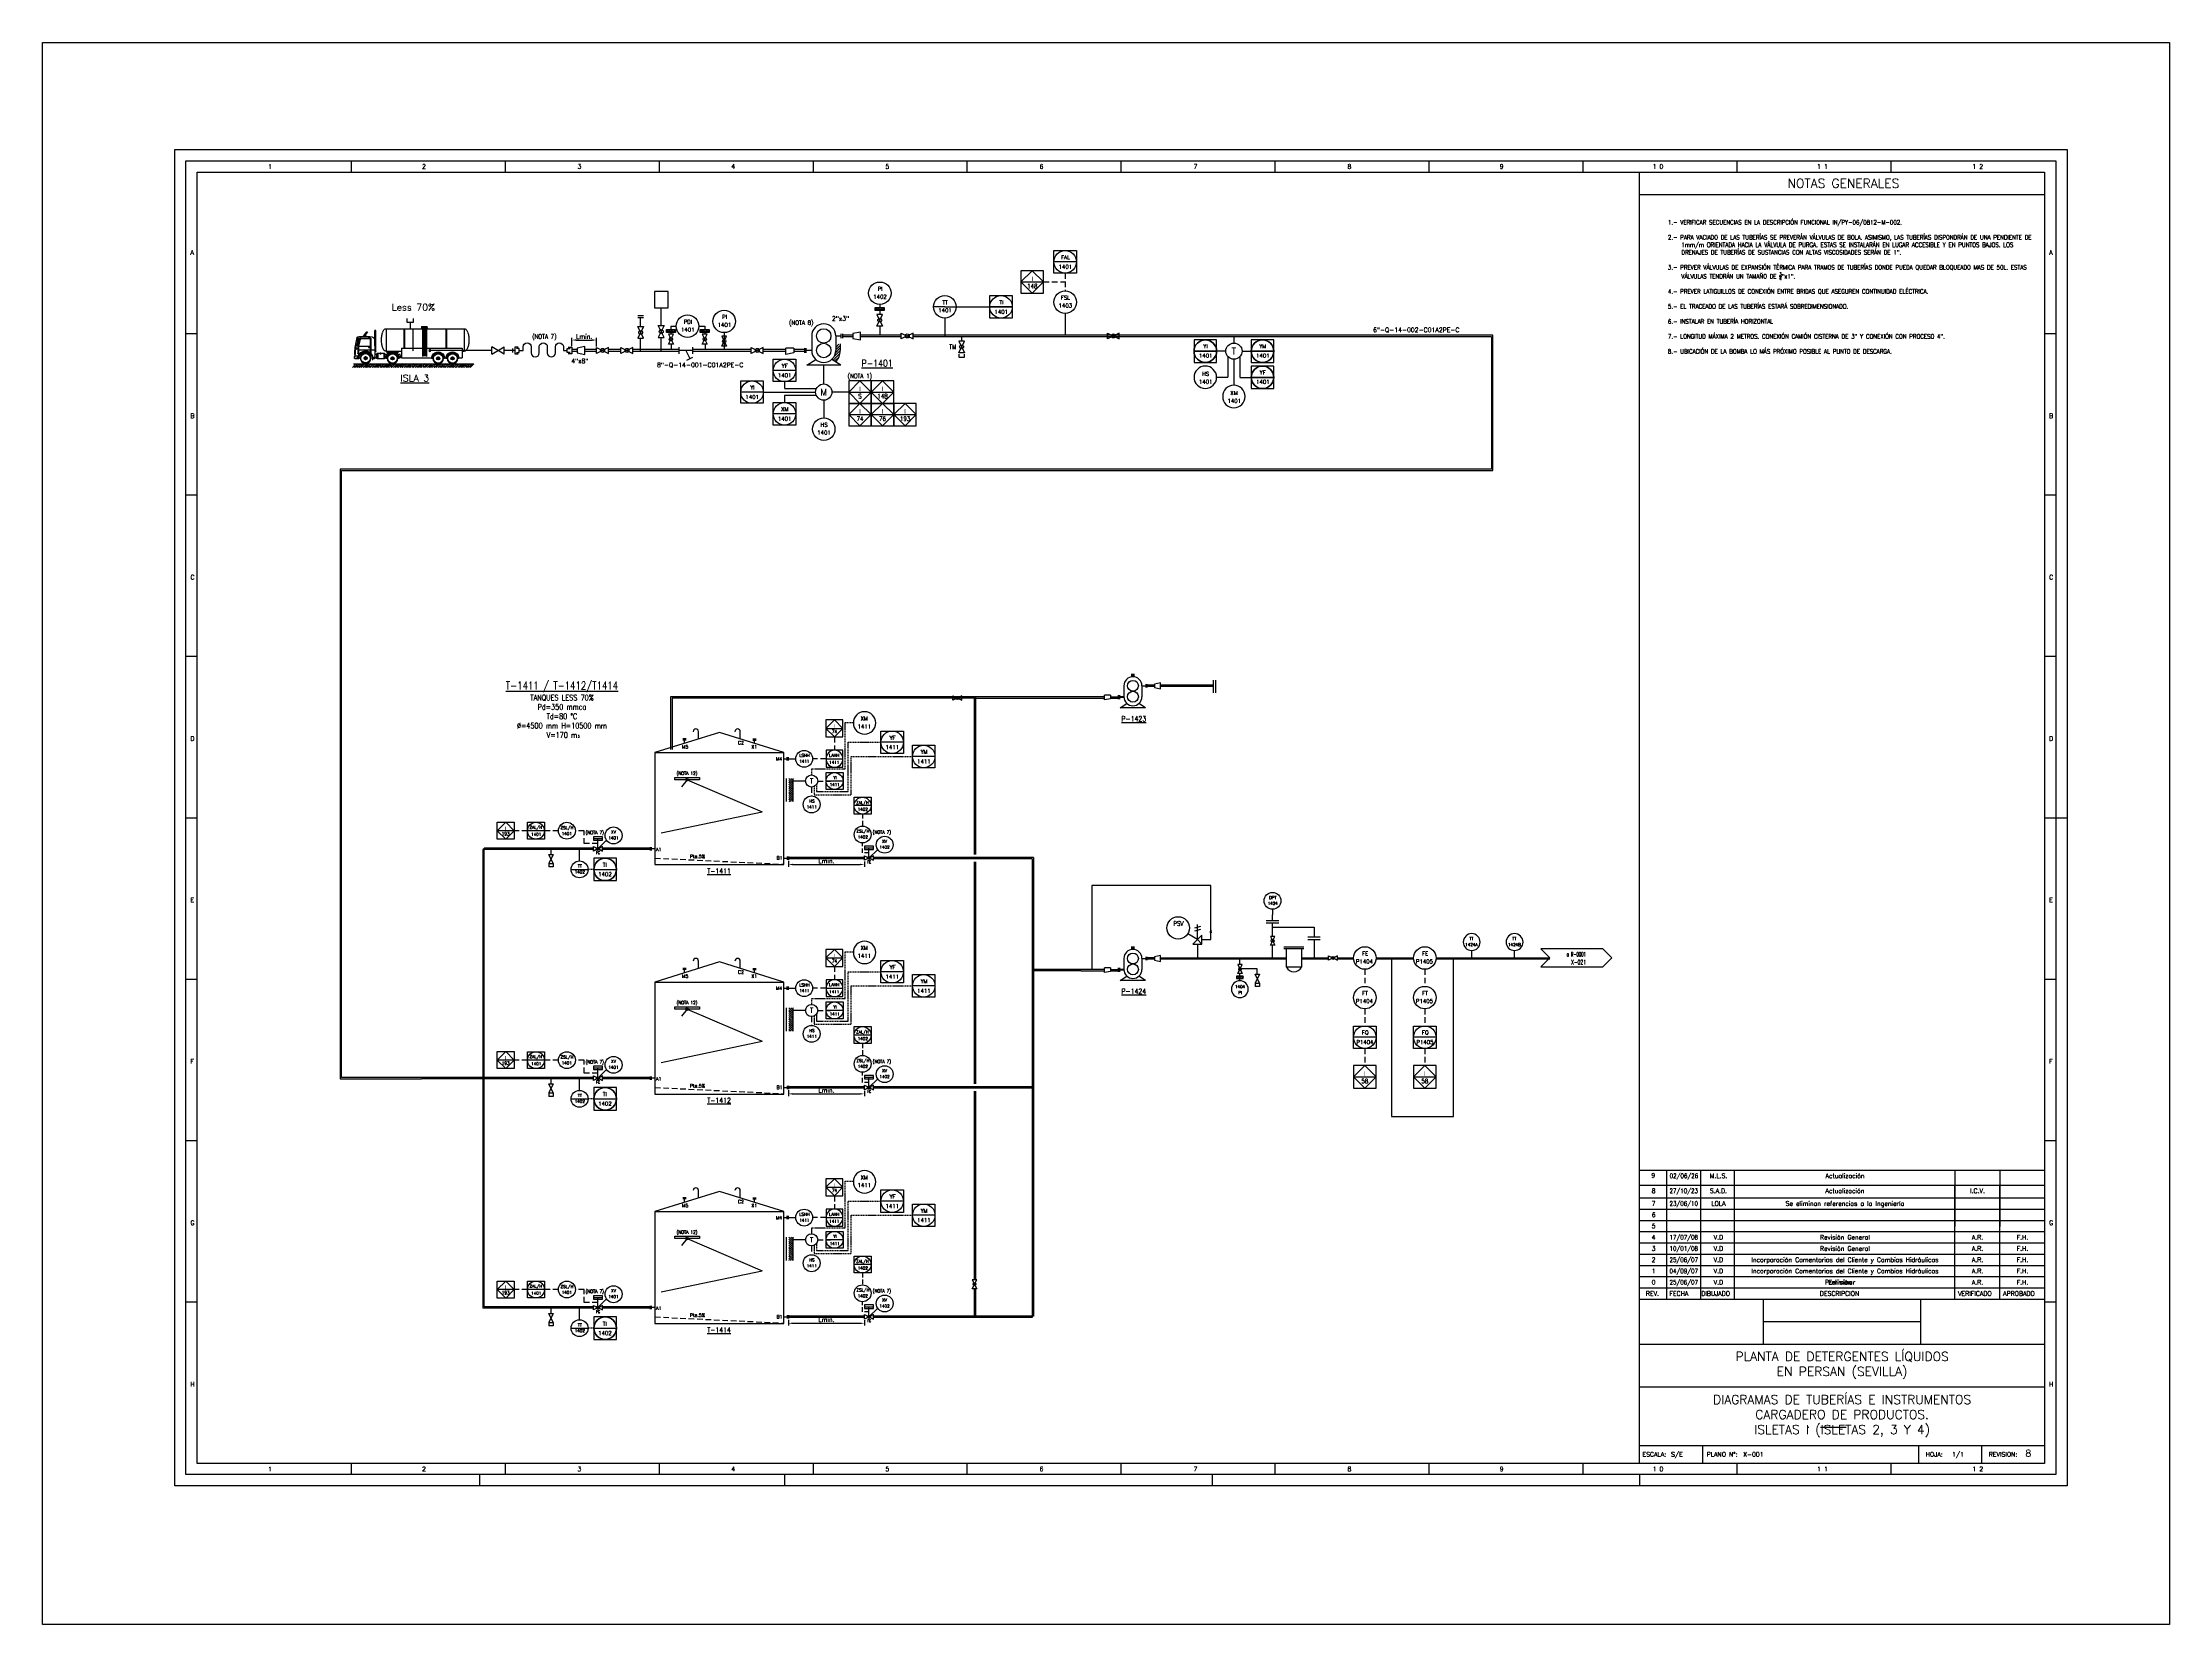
# Model space of a CAD drawing. Header units: millimetres. Extents: x 108 to 2962, y 3858 to 4561.
# Drawn here: x 108 to 1053, y 3858 to 4561 of the extents above; entities that cross this region are included whole.
import ezdxf
from ezdxf.enums import TextEntityAlignment as Align

# ---------------------------------------------------------------- set-up
doc = ezdxf.new("R2010")
doc.units = ezdxf.units.MM
doc.linetypes.add('RAYITAS', pattern=[0.375, 0.25, -0.125])
doc.linetypes.add('TRAZOS', pattern=[0.75, 0.5, -0.25])
doc.layers.add('-FNX_TUBERÍA', color=1, linetype='TRAZOS', true_color=0xff0000)
doc.layers.add('TUBERÍA3', color=1, linetype='Continuous', true_color=0xff0000)
for name, color, linetype in [('CAJETIN', 1, 'Continuous'), ('CARGACAMIONES', 7, 'Continuous'), ('CONEXION INTRUMENTOS', 1, 'Continuous'), ('COTAS', 4, 'Continuous'), ('EQUIPOS', 5, 'Continuous'), ('EQUIPOS 02', 1, 'Continuous'), ('FORMATO', 7, 'Continuous'), ('INSTRUMENTOS', 1, 'Continuous'), ('TEX', 7, 'Continuous'), ('TEX EQUIPOS', 6, 'Continuous'), ('TEXTO-INSTRUMENTACION', 7, 'Continuous'), ('TEXTO-VALVULAS Y ACCESORIOS', 7, 'Continuous'), ('TUBERIA', 5, 'Continuous'), ('TUBERÍA2', 1, 'TRAZOS'), ('VALVULAS Y ACCESORIOS', 1, 'Continuous')]:
    doc.layers.add(name, color=color, linetype=linetype)
doc.styles.add('PY', font='ROMANS.shx')
doc.styles.add('PY1', font='ROMANS.shx', dxfattribs={"width": 0.8})
doc.styles.add('PY3', font='ROMANS.shx', dxfattribs={"width": 0.6})
doc.styles.add('TXT', font='txt')
doc.linetypes.add('SEÑAL_MECANICA2', pattern='A,4.411183,["o",PY,S=4.130212,R=360,X=0,Y=-1.374288],0.588817,-0.374158,["",PY,S=2,R=360,X=0,Y=-0.688262],-2.183682', length=7.55784)
doc.dimstyles.new('1-5', dxfattribs={"dimtxt": 2, "dimasz": 2, "dimexe": 1, "dimexo": 0.5, "dimgap": 0.6, "dimtad": 1, "dimdec": 0, "dimlfac": 5, "dimzin": 0, "dimdsep": 46, "dimtxsty": 'PY', "dimcen": 0.7, "dimclrd": 4, "dimclre": 4, "dimclrt": 7, "dimazin": 0, "dimtfac": 1, "dimtdec": 0, "dimtofl": 0, "dimtmove": 0, "dimatfit": 3, "dimfxl": 1, "dimtolj": 1, "dimtzin": 0, "dimarcsym": 0})

# ---------------------------------------------------------------- blocks, each defined once
blk = doc.blocks.new('SEÑAL CIR')
at = {"color": 1}
blk.add_circle((0, 5.7), 5.7, dxfattribs=at)
at = {"layer": 'INSTRUMENTOS', "linetype": 'Continuous', "style": 'PY', "flags": 4}
for p in [(0.1, 2.9), (0.2, 6.9)]:
    blk.add_attdef('---', text='', height=2, dxfattribs=at).set_placement(p, align=Align.CENTER)
blk = doc.blocks.new('SEÑAL CIRCU MARCO')
at = {"color": 1, "linetype": 'Continuous', "ltscale": 0.5}
blk.add_line((5.7, 5.7), (-5.7, 5.7), dxfattribs=at)
at = {"color": 1, "flags": 128}
blk.add_lwpolyline([(5.7, 0), (-5.7, 0), (-5.7, 11.4), (5.7, 11.4)], close=True, dxfattribs=at)
at = {"color": 1}
blk.add_circle((0, 5.7), 5.7, dxfattribs=at)
at = {"style": 'PY'}
for tag, p in [('XXX', (0.2, 8)), ('YYY', (0.1, 3.2))]:
    blk.add_attdef(tag, text='', height=2, dxfattribs=at).set_placement(p, align=Align.MIDDLE)
blk = doc.blocks.new('SECUENCIA PROGRAMADA EN SISTEMA DE CONTROL PLC')
at = {"layer": 'INSTRUMENTOS'}
blk.add_line((-5, 5), (5, 5), dxfattribs=at)
at = {"layer": 'INSTRUMENTOS', "flags": 128}
for points in [[(0, 0), (-5, 5), (0, 10), (5, 5)], [(-5, 0), (5, 0), (5, 10), (-5, 10)]]:
    blk.add_lwpolyline(points, close=True, dxfattribs=at)
at = {"layer": 'TEXTO-INSTRUMENTACION', "linetype": 'Continuous', "style": 'PY1', "width": 0.8}
for tag, p in [('XXX', (0.01, 6.43)), ('YYY', (0.01, 3.17))]:
    blk.add_attdef(tag, text='', height=2, dxfattribs=at).set_placement(p, align=Align.MIDDLE_CENTER)
blk = doc.blocks.new('VALV GLOB-V')
at = {"layer": 'INSTRUMENTOS', "color": 1, "flags": 128}
blk.add_lwpolyline([(5.7, -1.4), (5.7, 1.4), (0, -1.4), (0, 1.4)], close=True, dxfattribs=at)
at = {"layer": 'INSTRUMENTOS', "color": 1}
blk.add_circle((2.9, 0), 0.95, dxfattribs=at)
at = {"layer": 'INSTRUMENTOS', "color": 7, "linetype": 'SEÑAL_MECANICA2', "style": 'PY'}
blk.add_attdef('REF.', text='', height=2, dxfattribs=at).set_placement((3, -3.4), align=Align.MIDDLE)
blk = doc.blocks.new('VALV TIPO COMPUERTA')
at = {"layer": 'VALVULAS Y ACCESORIOS', "flags": 128}
blk.add_lwpolyline([(0, -1.3), (0, 1.3), (5.3, -1.3), (5.3, 1.3)], close=True, dxfattribs=at)
at = {"layer": 'TEXTO-VALVULAS Y ACCESORIOS', "linetype": 'SEÑAL_MECANICA2', "style": 'PY1', "width": 0.8}
blk.add_attdef('REF.', text='', height=2, dxfattribs=at).set_placement((2.9, -3.1), align=Align.MIDDLE)
blk = doc.blocks.new('TAPA ROSCADA S.W.')
at = {"layer": 'VALVULAS Y ACCESORIOS', "ltscale": 0.1}
for p, q in [((-0.75, 1), (0.75, 1)), ((0.75, 1), (0.75, -1)), ((-0.75, -1), (0.75, -1))]:
    blk.add_line(p, q, dxfattribs=at)
blk = doc.blocks.new('*D22')
at = {"layer": 'COTAS', "color": 4, "lineweight": -2, "transparency": 16777216}
for p, q in [((439.14, 3993.05), (439.14, 3990.44)), ((441.14, 3991.44), (470.97, 3991.44)), ((472.97, 3992.8), (472.97, 3990.44))]:
    blk.add_line(p, q, dxfattribs=at)
at = {"layer": 'COTAS', "color": 4, "transparency": 16777216}
for points in [[(441.14, 3991.78), (441.14, 3991.11), (439.14, 3991.44)], [(470.97, 3991.78), (470.97, 3991.11), (472.97, 3991.44)]]:
    blk.add_solid(points, dxfattribs=at)
at = {"layer": 'Defpoints', "color": 0, "transparency": 16777216}
for p in [(439.14, 3993.55), (472.97, 3993.3), (472.97, 3991.44)]:
    blk.add_point(p, dxfattribs=at)
at = {"layer": 'COTAS', "color": 7, "transparency": 16777216, "insert": (456.06, 3993.04), "char_height": 2, "attachment_point": 5, "style": 'PY'}
blk.add_mtext('\\A1;Lmin.', dxfattribs=at)
blk = doc.blocks.new('*D23')
at = {"layer": 'COTAS', "color": 4, "lineweight": -2, "transparency": 16777216}
for p, q in [((439.14, 4095.03), (439.14, 4092.42)), ((441.14, 4093.42), (470.97, 4093.42)), ((472.97, 4094.78), (472.97, 4092.42))]:
    blk.add_line(p, q, dxfattribs=at)
at = {"layer": 'COTAS', "color": 4, "transparency": 16777216}
for points in [[(441.14, 4093.76), (441.14, 4093.09), (439.14, 4093.42)], [(470.97, 4093.76), (470.97, 4093.09), (472.97, 4093.42)]]:
    blk.add_solid(points, dxfattribs=at)
at = {"layer": 'Defpoints', "color": 0, "transparency": 16777216}
for p in [(439.14, 4095.53), (472.97, 4095.28), (472.97, 4093.42)]:
    blk.add_point(p, dxfattribs=at)
at = {"layer": 'COTAS', "color": 7, "transparency": 16777216, "insert": (456.06, 4095.02), "char_height": 2, "attachment_point": 5, "style": 'PY'}
blk.add_mtext('\\A1;Lmin.', dxfattribs=at)
blk = doc.blocks.new('*D21')
at = {"layer": 'COTAS', "color": 4, "lineweight": -2, "transparency": 16777216}
for p, q in [((439.14, 4197.01), (439.14, 4194.4)), ((472.97, 4196.76), (472.97, 4194.4)), ((441.14, 4195.4), (470.97, 4195.4))]:
    blk.add_line(p, q, dxfattribs=at)
at = {"layer": 'COTAS', "color": 4, "transparency": 16777216}
for points in [[(441.14, 4195.74), (441.14, 4195.07), (439.14, 4195.4)], [(470.97, 4195.74), (470.97, 4195.07), (472.97, 4195.4)]]:
    blk.add_solid(points, dxfattribs=at)
at = {"layer": 'Defpoints', "color": 0, "transparency": 16777216}
for p in [(439.14, 4197.51), (472.97, 4197.26), (472.97, 4195.4)]:
    blk.add_point(p, dxfattribs=at)
at = {"layer": 'COTAS', "color": 7, "transparency": 16777216, "insert": (456.06, 4197), "char_height": 2, "attachment_point": 5, "style": 'PY'}
blk.add_mtext('\\A1;Lmin.', dxfattribs=at)
blk = doc.blocks.new('REDUCCION')
at = {"color": 1}
for p, q in [((0, 2), (0, -2)), ((4, 1.2), (0, 2)), ((4, -1.2), (4, 1.2)), ((0, -2), (4, -1.2))]:
    blk.add_line(p, q, dxfattribs=at)
at = {"style": 'PY1', "width": 0.8}
blk.add_attdef('.', text='', height=2, dxfattribs=at).set_placement((2, -3.7), align=Align.MIDDLE)
blk = doc.blocks.new('BOMBA TORNILLO HELICOIDAL')
at = {"layer": 'EQUIPOS', "linetype": 'Continuous'}
for p, q in [((8.5, 11.8), (8.5, 12.7)), ((3.1, 0), (0.7, 0)), ((13.8, 6.5), (16.3, 6.5))]:
    blk.add_line(p, q, dxfattribs=at)
at = {"layer": 'EQUIPOS'}
for p, q in [((3.1, 6.5), (3.1, 0)), ((13.8, 6.5), (13.8, 0)), ((0.9, -6.5), (4.9, -4)), ((16, -6.5), (0.9, -6.5)), ((16, -6.5), (12, -4))]:
    blk.add_line(p, q, dxfattribs=at)
for centre, start, end in [((8.5, 6.5), 0, 180), ((8.5, 0), 180, 0)]:
    blk.add_arc(centre, 5.35, start, end, dxfattribs=at)
at = {"layer": 'EQUIPOS 02', "color": 5}
for centre in [(8.5, 6.5), (8.5, 0)]:
    blk.add_circle(centre, 3.23, dxfattribs=at)
at = {"layer": 'TUBERIA', "linetype": 'Continuous'}
blk.add_line((2.6, 0), (0.7, 0), dxfattribs=at)
at = {"layer": 'VALVULAS Y ACCESORIOS', "ltscale": 0.1}
for p, q in [((9.5, 13.3), (7.5, 13.3)), ((9.5, 12.7), (7.5, 12.7)), ((0, -1), (0, 1)), ((0, -1), (0, 1)), ((0.7, -1), (0.7, 1)), ((0.7, -1), (0.7, 1)), ((16.3, 5.5), (16.3, 7.5)), ((16.9, 5.5), (16.9, 7.5))]:
    blk.add_line(p, q, dxfattribs=at)
at = {"layer": 'TEX EQUIPOS', "linetype": 'Continuous', "style": 'PY1', "width": 0.8}
blk.add_attdef('REF_EQUIPO', text='', height=3, dxfattribs=at).set_placement((8.5, -9.7), align=Align.MIDDLE_CENTER)
blk = doc.blocks.new('FLECHA')
at = {"color": 1}
blk.add_solid([(-0.9, -5), (0.9, -5), (0, 0)], dxfattribs=at)
blk = doc.blocks.new('VALVULA SEGURIDAD P')
at = {"layer": 'CONEXION INTRUMENTOS'}
blk.add_line((0, 2), (-4.28, 4.59), dxfattribs=at)
at = {"layer": 'INSTRUMENTOS'}
for p, q in [((-2, 0), (2, 4)), ((1.33, 7.8), (-1.33, 7.09)), ((1.33, 6.47), (-1.33, 5.76)), ((0, 2), (0, 8.67)), ((0, 2), (2, 0)), ((2, 2), (5.94, 2)), ((5.94, 2), (5.94, 8.12))]:
    blk.add_line(p, q, dxfattribs=at)
at = {"layer": 'INSTRUMENTOS', "flags": 128}
blk.add_lwpolyline([(-2, 0), (2, 0), (2, 4)], dxfattribs=at)
at = {"layer": 'INSTRUMENTOS'}
blk.add_circle((-8.55, 7.18), 5, dxfattribs=at)
at = {"layer": 'TEX', "xscale": -0.6333336500001678, "yscale": 0.6333336500000541, "zscale": 0.63333365}
blk.add_blockref('FLECHA', (5.94, 8.12), dxfattribs=at)
at = {"layer": 'TEXTO-INSTRUMENTACION', "style": 'PY1', "width": 0.8}
blk.add_text('PSV', height=2, dxfattribs=at).set_placement((-8.43, 8.18), align=Align.CENTER)
at = {"layer": 'TEXTO-INSTRUMENTACION', "color": 7, "style": 'PY1', "width": 0.8}
blk.add_attdef('XXX', text='', height=2, dxfattribs=at).set_placement((-8.43, 5.18), align=Align.MIDDLE)
blk = doc.blocks.new('DIAFRAGMA')
at = {"layer": 'INSTRUMENTOS', "color": 1, "ltscale": 0.1, "flags": 128}
blk.add_lwpolyline([(0, -2.2), (0, 2.2), (1.5, 2.2), (1.5, -2.2)], close=True, dxfattribs=at)
blk.add_lwpolyline([(0.5, -2.2), (1.1, -1.9), (0.4, -1.4), (1.1, -1), (0.4, -0.6), (1.1, -0.1), (0.4, 0.3), (1.1, 0.7), (0.4, 1.2), (1.1, 1.6), (0.4, 2), (0.8, 2.2)], dxfattribs=at)
blk = doc.blocks.new('FILTRO 3')
at = {"color": 1}
for p, q in [((-4.25, 10.69), (4.33, 10.69)), ((-4.25, 9.96), (4.33, 9.96)), ((-3.2, 2), (-3.2, 9.96)), ((3.2, 9.96), (3.2, 2)), ((3.2, 2), (-3.2, 2))]:
    blk.add_line(p, q, dxfattribs=at)
blk.add_arc((0, 3.56), 3.56, 206.10459, 333.89541, dxfattribs=at)
blk = doc.blocks.new('BANDERA DE FLUJO')
at = {"layer": 'TEX', "color": 1, "ltscale": 0.1, "flags": 128}
blk.add_lwpolyline([(-4, 4), (-31.46, 4), (-27.46, 0), (-31.46, -4), (-4, -4), (0, 0)], close=True, dxfattribs=at)
at = {"layer": 'TEX', "style": 'PY1', "width": 0.8}
for tag, p in [('ETIQUETA-LINEA-1', (-15.73, 0.61)), ('ETIQUETA-LINEA-2', (-15.73, -2.91))]:
    blk.add_attdef(tag, text='', height=2, dxfattribs=at).set_placement(p, align=Align.CENTER)
blk = doc.blocks.new('CAMION CISTERNA ALZ')
at = {"layer": 'CAJETIN', "color": 4, "linetype": 'RAYITAS'}
blk.add_line((38.6, 22.2), (38.6, 7.9), dxfattribs=at)
at = {"layer": 'CARGACAMIONES', "color": 4, "linetype": 'ByBlock'}
for p, q in [((55.7, 22.2), (6.1, 22.2)), ((6.1, 22.2), (6.1, 7.9)), ((17.4, 22.2), (17.4, 9.9)), ((17.8, 22.2), (17.8, 9.9)), ((33.2, 23.6), (29.5, 23.6)), ((29.5, 23.1), (29.5, 23.6)), ((33.2, 23.4), (29.5, 23.4)), ((33.2, 23.1), (29.5, 23.1)), ((29.7, 23.1), (29.7, 22.2)), ((30.1, 22.1), (30.1, 4.6)), ((32.5, 21.4), (30.1, 21.4)), ((32.5, 20.7), (30.1, 20.7)), ((32.5, 19.9), (30.1, 19.9)), ((32.5, 19.1), (30.1, 19.1)), ((32.5, 18.3), (30.1, 18.3)), ((32.5, 17.6), (30.1, 17.6)), ((32.5, 16.8), (30.1, 16.8)), ((32.5, 16), (30.1, 16)), ((32.5, 15.3), (30.1, 15.3)), ((32.5, 14.5), (30.1, 14.5)), ((32.5, 13.7), (30.1, 13.7)), ((32.5, 22.1), (32.5, 4.6)), ((32.9, 22.2), (32.9, 23.1)), ((33.2, 23.6), (33.2, 23.1)), ((43.9, 22.2), (43.9, 9.9)), ((44.4, 22.2), (44.4, 9.9)), ((55.7, 22.2), (55.7, 7.9)), ((62.2, 7.7), (62.2, 21.1)), ((62.2, 21.1), (62.8, 21.1)), ((62.8, 14.9), (62.8, 21.1)), ((62.8, 15), (62.8, 3.6)), ((62.8, 14.3), (63.2, 14.3)), ((62.8, 13.9), (63.2, 13.9)), ((62.8, 13.5), (63.2, 13.5)), ((65.4, 16), (65.4, 6.7)), ((71.8, 16.4), (65.8, 16.4)), ((65.8, 15.8), (65.8, 7)), ((71.8, 16), (66, 16)), ((67.5, 20.2), (69.7, 17.5)), ((67.8, 20.2), (67.5, 20.2)), ((70, 17.5), (67.8, 20.2)), ((69.1, 18.2), (68.1, 17.5)), ((72.2, 15.7), (73.2, 11.2)), ((72.6, 15.8), (73.1, 13.6)), ((73.1, 13.4), (73.1, 15.4)), ((73.1, 15.4), (73.4, 15.4)), ((73.2, 15.4), (73.2, 16.2)), ((73.4, 15.4), (73.2, 16.1)), ((73.5, 15.2), (73.3, 16.1)), ((73.4, 15.4), (73.4, 13.4)), ((74.2, 16.5), (73.5, 16.5)), ((74.2, 16.4), (73.5, 16.4)), ((74.3, 11.5), (73.7, 14.2)), ((74.2, 11.5), (73.7, 13.9)), ((75.4, 10.4), (74.1, 16.7)), ((7.4, 7.9), (6.1, 7.9)), ((7.1, 4.4), (7.1, 5.1)), ((7.1, 5.1), (7.4, 5.1)), ((7.4, 4.4), (7.1, 4.4)), ((45.8, 9.9), (7.4, 9.9)), ((7.4, 9.9), (7.4, 3.7)), ((9.5, 3.7), (7.4, 3.7)), ((9.5, 3.3), (9.9, 3.3)), ((17.3, 3.3), (17.7, 3.3)), ((18.2, 3.7), (17.7, 3.7)), ((18.6, 3.7), (17.8, 3.7)), ((18.5, 3.3), (18.9, 3.3)), ((26.4, 3.3), (26.8, 3.3)), ((45.8, 3.7), (26.8, 3.7)), ((32.5, 12.9), (30.1, 12.9)), ((32.5, 12.2), (30.1, 12.2)), ((32.5, 11.4), (30.1, 11.4)), ((32.5, 10.6), (30.1, 10.6)), ((32.5, 9.8), (30.1, 9.8)), ((32.5, 9.1), (30.1, 9.1)), ((32.5, 8.3), (30.1, 8.3)), ((32.5, 7.5), (30.1, 7.5)), ((32.5, 6.8), (30.1, 6.8)), ((32.5, 6), (30.1, 6)), ((32.5, 5.3), (30.1, 5.3)), ((45.8, 9.9), (45.8, 3.7)), ((55.7, 7.9), (45.8, 7.9)), ((46.7, 5), (45.8, 5)), ((46.7, 4.1), (45.8, 4.1)), ((46.7, 3.7), (46.7, 5.8)), ((46.7, 5.8), (48.3, 5.8)), ((47.5, 3.7), (46.7, 3.7)), ((47.5, 3.3), (47.9, 3.3)), ((48.2, 7.8), (48.2, 7.5)), ((55, 7.8), (48.2, 7.8)), ((48.2, 7.5), (51, 7.5)), ((50.2, 7.3), (48.2, 7.3)), ((48.2, 7.3), (48.2, 6.9)), ((48.2, 6.9), (49.4, 6.9)), ((48.4, 6.9), (48.9, 6.5)), ((48.7, 7.8), (48.7, 7.9)), ((49.3, 7.5), (49.3, 7.3)), ((52.3, 7.5), (55, 7.5)), ((55, 7.3), (53.1, 7.3)), ((53.9, 7.5), (53.9, 7.3)), ((53.9, 6.9), (55, 6.9)), ((54.8, 6.9), (54.3, 6.5)), ((54.5, 7.8), (54.5, 7.9)), ((55, 7.5), (55, 7.8)), ((55, 6.9), (55, 7.3)), ((55, 5.8), (56.3, 5.8)), ((55.4, 3.3), (55.8, 3.3)), ((56.3, 3.7), (55.8, 3.7)), ((56.3, 3.7), (56.3, 6.1)), ((56.7, 6.5), (59, 6.5)), ((61.4, 3.3), (56.7, 3.3)), ((57, 6.5), (57, 3.3)), ((57.2, 6.5), (57.2, 3.3)), ((59, 6.5), (59, 6.2)), ((59.4, 6.5), (61.4, 6.5)), ((59.4, 6.5), (59.4, 6.2)), ((60.9, 6.5), (60.9, 3.3)), ((61.1, 6.5), (61.1, 3.3)), ((61.8, 6.1), (61.8, 3.7)), ((61.8, 5.8), (62.8, 5.8)), ((62.8, 3.7), (61.8, 3.7)), ((62.8, 7.4), (62.6, 7.4)), ((62.8, 13.1), (63.2, 13.1)), ((62.8, 12.7), (63.2, 12.7)), ((62.8, 12.3), (63.2, 12.3)), ((62.8, 11.9), (63.2, 11.9)), ((62.8, 11.5), (63.2, 11.5)), ((65.4, 8.8), (62.8, 8.8)), ((63, 3.6), (63, 3.9)), ((63, 3.6), (64, 3.6)), ((64.1, 3.4), (63, 3.4)), ((64, 3.6), (64, 3.9)), ((64.1, 2.7), (64.1, 3.4)), ((64.6, 2.7), (64.1, 2.7)), ((64.6, 3.4), (64.6, 2.7)), ((73.2, 11.1), (65.8, 11.1)), ((73.2, 8.8), (65.8, 8.8)), ((66.1, 10.3), (66.1, 10.5)), ((66.1, 10.5), (66.5, 10.5)), ((66.8, 10.3), (66.1, 10.3)), ((66.8, 10.5), (66.8, 10.3)), ((73.4, 6.2), (72.5, 6.2)), ((72.7, 5.4), (72.7, 6)), ((72.7, 3.5), (72.7, 4.7)), ((72.9, 4.9), (75.6, 4.9)), ((72.9, 3.5), (72.9, 3.9)), ((72.9, 3.5), (74, 3.5)), ((75.6, 3.3), (72.9, 3.3)), ((73.4, 13.4), (73.1, 13.4)), ((73.1, 13.4), (73.6, 11.2)), ((73.2, 13.4), (73.2, 12.6)), ((73.2, 12.6), (73.6, 12.6)), ((73.2, 11.2), (73.2, 6.2)), ((73.6, 11.2), (73.6, 6.4)), ((74, 3.5), (74, 3.9)), ((74.5, 10.1), (74.5, 9.2)), ((74.6, 10.3), (74.6, 9.1)), ((75.3, 11.2), (74.7, 11.2)), ((75.3, 11.1), (74.7, 11.1)), ((75.4, 10.4), (74.7, 10.4)), ((74.7, 9), (75.4, 9)), ((75.4, 8.9), (75.2, 8.9)), ((75.4, 8.7), (75.2, 8.7)), ((75.4, 5.8), (75.2, 5.8)), ((75.3, 8.7), (75.3, 5.8)), ((75.4, 4.9), (75.4, 10.4)), ((75.4, 8.6), (75.5, 8.6)), ((75.5, 5.9), (75.4, 5.9)), ((75.5, 8.6), (75.5, 5.9)), ((75.6, 8.6), (75.5, 8.6)), ((75.5, 5.9), (75.6, 5.9)), ((75.6, 5.9), (75.6, 8.6)), ((75.8, 4.7), (75.8, 3.5)), ((75.8, 4.5), (76, 4.5)), ((76, 3.7), (75.8, 3.7)), ((76, 4.5), (76, 3.7))]:
    blk.add_line(p, q, dxfattribs=at)
at = {"layer": 'CARGACAMIONES', "color": 4}
for p, q in [((76.4, 0), (0, 0)), ((2.3, -2.5), (0, 0)), ((37.4, -1.2), (38.6, 0)), ((38, -1.8), (39.7, 0)), ((42, -2.5), (39.7, 0)), ((43.1, -2.5), (40.8, 0)), ((44.2, -2.5), (42, 0)), ((45.4, -2.5), (43.1, 0)), ((43.7, -0.6), (44.2, 0)), ((44.2, -1.2), (45.4, 0)), ((44.8, -1.8), (46.5, 0)), ((48.8, -2.5), (46.5, 0)), ((49.9, -2.5), (47.6, 0)), ((3.4, -2.5), (1.1, 0)), ((4.5, -2.5), (2.3, 0)), ((2.8, -0.6), (3.4, 0)), ((3.4, -1.2), (4.5, 0)), ((4, -1.8), (5.7, 0)), ((4.5, -2.5), (6.2, -0.6)), ((5.6, -2.5), (6.8, -1.2)), ((8, -2.5), (5.7, 0)), ((6.7, -2.5), (7.3, -1.8)), ((9.1, -2.5), (6.8, 0)), ((10.2, -2.5), (7.9, 0)), ((11.3, -2.5), (9, 0)), ((10.2, -1.2), (11.3, 0)), ((10.7, -1.8), (12.4, 0)), ((11.3, -2.5), (13, -0.6)), ((14.7, -2.5), (12.4, 0)), ((12.4, -2.5), (13.6, -1.2)), ((13.5, -2.5), (14.1, -1.8)), ((15.9, -2.5), (13.6, 0)), ((17, -2.5), (14.7, 0)), ((18.1, -2.5), (15.8, 0)), ((16.4, -0.6), (17, 0)), ((17, -1.2), (18.1, 0)), ((17.5, -1.9), (19.2, 0)), ((18.1, -2.5), (19.8, -0.6)), ((21.5, -2.5), (19.2, 0)), ((19.2, -2.5), (20.4, -1.2)), ((20.3, -2.5), (20.9, -1.8)), ((22.6, -2.5), (20.4, 0)), ((23.8, -2.5), (21.5, 0)), ((24.9, -2.5), (22.6, 0)), ((23.2, -0.9), (23.8, -0.3)), ((23.7, -1.2), (24.9, 0)), ((24.3, -1.9), (26, 0)), ((24.8, -2.5), (26.6, -0.6)), ((28.3, -2.5), (26, 0)), ((26, -2.5), (27.1, -1.2)), ((29.4, -2.5), (27.1, 0)), ((27.1, -2.5), (27.7, -1.8)), ((30.6, -2.5), (28.3, 0)), ((31.7, -2.5), (29.4, 0)), ((30, -0.8), (30.6, -0.1)), ((30.5, -1.2), (31.7, 0)), ((31.1, -1.9), (32.8, 0)), ((31.6, -2.5), (33.4, -0.6)), ((35.1, -2.5), (32.8, 0)), ((32.8, -2.5), (33.9, -1.2)), ((36.2, -2.5), (33.9, 0)), ((33.9, -2.5), (34.5, -1.8)), ((37.3, -2.5), (35.1, 0)), ((38.5, -2.5), (36.2, 0)), ((36.9, -0.8), (37.4, -0.1)), ((38.5, -2.5), (40.3, -0.6)), ((39.7, -2.5), (40.8, -1.2)), ((40.8, -2.5), (41.4, -1.8)), ((45.3, -2.5), (47, -0.6)), ((46.4, -2.5), (47.6, -1.2)), ((47.6, -2.5), (48.2, -1.8)), ((51, -2.5), (48.7, 0)), ((52.2, -2.5), (49.9, 0)), ((50.4, -0.6), (51, 0)), ((51, -1.2), (52.1, 0)), ((51.6, -1.8), (53.3, 0)), ((52.1, -2.5), (53.8, -0.6)), ((53.2, -2.5), (54.4, -1.2)), ((55.6, -2.5), (53.3, 0)), ((56.7, -2.5), (54.4, 0)), ((54.4, -2.5), (55, -1.8)), ((57.8, -2.5), (55.5, 0)), ((58.9, -2.5), (56.7, 0)), ((57.8, -1.2), (58.9, 0)), ((58.4, -1.8), (60.1, 0)), ((58.9, -2.5), (60.6, -0.6)), ((60, -2.5), (61.2, -1.2)), ((62.3, -2.5), (60.1, 0)), ((61.1, -2.5), (61.7, -1.8)), ((63.5, -2.5), (61.2, 0)), ((64.6, -2.5), (62.3, 0)), ((65.7, -2.5), (63.4, 0)), ((64, -0.6), (64.6, 0)), ((64.6, -1.2), (65.7, 0)), ((65.1, -1.9), (66.8, 0)), ((65.7, -2.5), (67.4, -0.6)), ((69.1, -2.5), (66.8, 0)), ((66.8, -2.5), (68, -1.2)), ((67.9, -2.5), (68.5, -1.8)), ((70.3, -2.5), (68, 0)), ((71.4, -2.5), (69.1, 0)), ((72.5, -2.5), (70.2, 0)), ((70.8, -0.9), (71.4, -0.3)), ((71.4, -1.2), (72.5, 0)), ((71.9, -1.9), (73.6, 0)), ((72.5, -2.5), (74.2, -0.6)), ((75.9, -2.5), (73.6, 0)), ((73.6, -2.5), (74.8, -1.2)), ((74.7, -2.5), (75.3, -1.8)), ((77, -2.5), (74.8, 0))]:
    blk.add_line(p, q, dxfattribs=at)
at = {"layer": 'CARGACAMIONES', "color": 4, "linetype": 'ByBlock'}
for centre, radius in [((13.5, 3.4), 3.38), ((13.5, 3.4), 0.794), ((13, 3.4), 0.0993), ((13.1, 3.8), 0.0993), ((13.1, 3), 0.0993), ((13.5, 3.4), 0.397), ((13.5, 4), 0.0993), ((13.5, 2.8), 0.0993), ((14, 3.8), 0.0993), ((14, 3), 0.0993), ((14.1, 3.4), 0.0993), ((22.6, 3.4), 3.38), ((22.6, 3.4), 0.794), ((22, 3.4), 0.0993), ((22.2, 3.8), 0.0993), ((22.2, 3), 0.0993), ((22.6, 3.4), 0.397), ((22.6, 4), 0.0993), ((22.6, 2.8), 0.0993), ((23, 3.8), 0.0993), ((23, 3), 0.0993), ((23.2, 3.4), 0.0993), ((51.6, 3.4), 3.38), ((51.6, 3.4), 0.794), ((51, 3.4), 0.0993), ((51.2, 3.8), 0.0993), ((51.2, 3), 0.0993), ((51.6, 3.4), 0.397), ((51.6, 4), 0.0993), ((51.6, 2.8), 0.0993), ((52, 3.8), 0.0993), ((52, 3), 0.0993), ((52.2, 3.4), 0.0993), ((59.2, 6.5), 0.199), ((68.7, 3.5), 3.38), ((68.7, 3.5), 0.794), ((68.1, 3.5), 0.0993), ((68.3, 3.9), 0.0993), ((68.3, 3.1), 0.0993), ((68.7, 3.5), 0.397), ((68.7, 4.1), 0.0993), ((68.7, 2.9), 0.0993), ((69.1, 3.9), 0.0993), ((69.1, 3.1), 0.0993), ((69.3, 3.5), 0.0993)]:
    blk.add_circle(centre, radius, dxfattribs=at)
at = {"layer": 'CARGACAMIONES', "color": 4, "linetype": 'Continuous'}
blk.add_circle((27.9, 8.4), 0.718, dxfattribs=at)
at = {"layer": 'CARGACAMIONES', "color": 4, "linetype": 'ByBlock'}
for centre, radius, start, end in [((20.3, 15.1), 17.2, 170.2727, 180), ((20.3, 15.1), 17.2, 180, 189.7273), ((13.2, 16.3), 10, 157.5177, 170.2727), ((8.8, 18.2), 5.23, 135.0251, 157.5177), ((6.1, 20.9), 1.36, 90, 135.0251), ((55.7, 20.9), 1.36, 44.9749, 90), ((53, 18.2), 5.23, 22.4823, 44.9749), ((48.5, 16.3), 10, 9.7273, 22.4823), ((41.4, 15.1), 17.2, 360, 9.7273), ((41.4, 15.1), 17.2, 350.2727, 0), ((64.8, 15), 1.99, 90, 180), ((69.3, -2.4), 19.9, 77.0128, 102.9872), ((65.8, 16), 0.397, 90, 180), ((66, 15.8), 0.199, 90, 180), ((69.7, 17.7), 0.0993, 0, 180), ((69.7, 17.7), 0.0993, 180, 0), ((71.8, 15.6), 0.794, 11.9442, 90), ((71.8, 15.6), 0.397, 11.9442, 90), ((73.5, 16.2), 0.298, 90, 191.9761), ((73.5, 16.2), 0.199, 90, 191.9761), ((72.4, 14.4), 1.4, 315, 45), ((73.7, 16.6), 0.397, 11.9761, 90), ((13.2, 13.9), 10, 189.7273, 202.4823), ((8.8, 12), 5.23, 202.4823, 224.9749), ((6.1, 9.3), 1.36, 224.9749, 270), ((13.6, 3.4), 4.12, 358.6196, 181.3804), ((13.6, 3.4), 3.72, 358.4724, 181.5276), ((13.5, 3.4), 2.98, 90, 270), ((13.5, 3.4), 0.993, 90, 270), ((13.5, 3.4), 2.98, 270, 90), ((13.5, 3.4), 0.993, 270, 90), ((22.7, 3.4), 4.12, 358.6196, 181.3804), ((22.7, 3.4), 3.72, 358.4724, 181.5276), ((22.6, 3.4), 2.98, 90, 270), ((22.6, 3.4), 0.993, 90, 270), ((22.6, 3.4), 2.98, 270, 90), ((22.6, 3.4), 0.993, 270, 90), ((51.7, 3.4), 4.12, 358.6196, 181.3804), ((51.7, 3.4), 3.72, 358.4724, 181.5276), ((51.6, 3.4), 2.98, 90, 270), ((51.6, 3.4), 0.993, 90, 270), ((51.6, 3.4), 2.98, 270, 90), ((51.6, 3.4), 0.993, 270, 90), ((55.7, 9.3), 1.36, 270, 315.0251), ((56.7, 6.1), 0.397, 90, 180), ((56.7, 3.7), 0.397, 180, 270), ((53, 12), 5.23, 315.0251, 337.5177), ((48.5, 13.9), 10, 337.5177, 350.2727), ((59.2, 6.2), 0.199, 180, 0), ((61.4, 6.1), 0.397, 0, 90), ((61.4, 3.7), 0.397, 270, 0), ((62.6, 7.7), 0.397, 180, 270), ((63, 3.6), 0.199, 180, 270), ((63.5, 3.4), 0.674, 45, 135), ((68.7, 3.5), 4.62, 31.8706, 181.3804), ((68.7, 3.5), 4.12, 17.5788, 181.3804), ((68.7, 3.5), 2.98, 90, 270), ((68.7, 3.5), 0.993, 90, 270), ((68.7, 3.5), 2.98, 270, 90), ((68.7, 3.5), 0.993, 270, 90), ((72.7, 5.7), 0.298, 270, 90), ((72.9, 4.7), 0.199, 90, 180), ((72.9, 3.5), 0.199, 180, 270), ((68.7, 3.5), 4.62, 17.5788, 25.7368), ((73.5, 3.3), 0.843, 45, 135), ((73.4, 6.4), 0.199, 270, 0), ((74.7, 11.6), 0.497, 191.9761, 270), ((74.7, 11.6), 0.397, 191.9761, 270), ((74.7, 10.3), 0.0993, 90, 180), ((74.7, 9.1), 0.0993, 180, 270), ((75.6, 4.7), 0.199, 0, 90), ((75.6, 3.5), 0.199, 270, 0)]:
    blk.add_arc(centre, radius, start, end, dxfattribs=at)
at = {"layer": 'CARGACAMIONES', "color": 4}
for start, end in [(357.7085, 177.7085), (177.7085, 357.7085)]:
    blk.add_arc((74.8, -1.4), 0.0145, start, end, dxfattribs=at)
blk = doc.blocks.new('*D28')
at = {"layer": 'COTAS', "color": 4, "lineweight": -2, "transparency": 16777216}
for p, q in [((342.86, 4425.79), (342.86, 4429.53)), ((344.86, 4428.53), (351.93, 4428.53)), ((353.93, 4425.7), (353.93, 4429.53))]:
    blk.add_line(p, q, dxfattribs=at)
at = {"layer": 'COTAS', "color": 4, "transparency": 16777216}
for points in [[(344.86, 4428.86), (344.86, 4428.19), (342.86, 4428.53)], [(351.93, 4428.86), (351.93, 4428.19), (353.93, 4428.53)]]:
    blk.add_solid(points, dxfattribs=at)
at = {"layer": 'Defpoints', "color": 0, "transparency": 16777216}
for p in [(342.86, 4425.29), (353.93, 4428.53), (353.93, 4425.2)]:
    blk.add_point(p, dxfattribs=at)
at = {"layer": 'COTAS', "color": 7, "transparency": 16777216, "insert": (348.4, 4430.13), "char_height": 2, "attachment_point": 5, "style": 'PY'}
blk.add_mtext('\\A1;Lmin.', dxfattribs=at)
blk = doc.blocks.new('MANG-VAL')
at = {"layer": 'INSTRUMENTOS', "color": 1}
for p, q in [((0, 1.5), (0, -1.5)), ((6, 0), (0, 0)), ((3, 0), (4.8, -3.6)), ((6, 1.5), (6, -1.5)), ((3.46, -4.27), (6.14, -2.93))]:
    blk.add_line(p, q, dxfattribs=at)
blk = doc.blocks.new('MARCO-A1')
at = {"layer": 'FORMATO', "color": 5}
for p, q in [((78.42, 589), (78.42, 584)), ((146.83, 589), (146.83, 584)), ((215.25, 589), (215.25, 584)), ((283.67, 589), (283.67, 584)), ((352.08, 589), (352.08, 584)), ((420.5, 589), (420.5, 584)), ((488.92, 589), (488.92, 584)), ((557.33, 589), (557.33, 584)), ((625.75, 589), (625.75, 584)), ((694.17, 589), (694.17, 584)), ((762.58, 589), (762.58, 584)), ((5, 512.25), (10, 512.25)), ((831, 512.25), (836, 512.25)), ((5, 440.5), (10, 440.5)), ((831, 440.5), (836, 440.5)), ((5, 368.75), (10, 368.75)), ((831, 368.75), (836, 368.75)), ((5, 297), (10, 297)), ((831, 297), (836, 297)), ((5, 225.25), (10, 225.25)), ((831, 225.25), (836, 225.25)), ((5, 153.5), (10, 153.5)), ((831, 153.5), (836, 153.5)), ((5, 81.75), (10, 81.75)), ((831, 81.75), (836, 81.75)), ((78.42, 10), (78.42, 5)), ((146.83, 10), (146.83, 5)), ((215.25, 10), (215.25, 5)), ((283.67, 10), (283.67, 5)), ((352.08, 10), (352.08, 5)), ((420.5, 10), (420.5, 5)), ((488.92, 10), (488.92, 5)), ((557.33, 10), (557.33, 5)), ((625.75, 10), (625.75, 5)), ((694.17, 10), (694.17, 5)), ((762.58, 10), (762.58, 5))]:
    blk.add_line(p, q, dxfattribs=at)
at = {"layer": 'FORMATO', "color": 1, "linetype": 'Continuous'}
for p, q in [((836, 297), (841, 297)), ((135.5, 5), (135.5, 0)), ((271, 5), (271, 0)), ((461, 5), (461, 0)), ((651, 5), (651, 0))]:
    blk.add_line(p, q, dxfattribs=at)
at = {"layer": 'FORMATO', "color": 1}
blk.add_lwpolyline([(0, 594), (841, 594), (841, 0), (0, 0)], close=True, dxfattribs=at)
at = {"layer": 'FORMATO', "color": 5}
blk.add_lwpolyline([(5, 589), (836, 589), (836, 5), (5, 5)], close=True, dxfattribs=at)
at = {"layer": 'FORMATO', "color": 8, "linetype": 'Continuous'}
blk.add_lwpolyline([(10, 584), (831, 584), (831, 10), (10, 10)], close=True, dxfattribs=at)
at = {"layer": 'FORMATO', "color": 1, "style": 'PY'}
for s, p in [('1', (41.52, 585.5)), ('2', (109.93, 585.5)), ('3', (178.99, 585.5)), ('4', (247.4, 585.5)), ('5', (315.82, 585.5)), ('6', (384.34, 585.5)), ('7', (452.75, 585.5)), ('8', (521.17, 585.5)), ('9', (588.85, 585.5)), ('1 0', (656.77, 585.5)), ('1 1', (729.83, 585.5)), ('1 2', (798.88, 585.5)), ('A', (7, 547.25)), ('A', (833, 547.25)), ('B', (7, 474.67)), ('B', (833, 474.67)), ('C', (7, 402.92)), ('C', (833, 402.92)), ('D', (7, 331.17)), ('D', (833, 331.17)), ('E', (7, 259.42)), ('E', (833, 259.42)), ('F', (7, 187.67)), ('F', (833, 187.67)), ('G', (7, 115.92)), ('G', (833, 115.92)), ('H', (7, 44.17)), ('H', (833, 44.17)), ('1', (41.52, 6.5)), ('2', (109.93, 6.5)), ('3', (178.99, 6.5)), ('4', (247.4, 6.5)), ('5', (315.82, 6.5)), ('6', (384.34, 6.5)), ('7', (452.75, 6.5)), ('8', (521.17, 6.5)), ('9', (588.85, 6.5)), ('1 0', (656.77, 6.5)), ('1 1', (729.83, 6.5)), ('1 2', (798.88, 6.5))]:
    blk.add_text(s, height=2, dxfattribs=at).set_placement(p)

msp = doc.modelspace()

# ---------------------------------------------------------------- hatches: boundary and pattern name
at = {"layer": 'EQUIPOS'}
h = msp.add_hatch(dxfattribs=at)
h.set_pattern_fill('ANSI31', color=4, scale=0.25, style=0)
h.set_pattern_definition([(45, (206.2863, 4197.13895), (-0.561266, 0.561266), [])])
h.paths.add_polyline_path([(462.21, 4423.89), (462.21, 4426.82), (460.21, 4426.25), (460.21, 4423.89, -0.213903), (458.42, 4419.89), (460.18, 4418.81, 0.193128)])
h = msp.add_hatch(dxfattribs=at)
h.set_pattern_fill('ANSI31', color=4, scale=0.1875, style=0)
h.set_pattern_definition([(135, (1365.5882, 4826.2448), (0.4209495, 0.4209495), [])])
h.paths.add_polyline_path([(441.28, 4223.35), (439.41, 4223.35), (439.41, 4233.67), (441.28, 4233.67)])
h = msp.add_hatch(dxfattribs=at)
h.set_pattern_fill('ANSI31', color=4, scale=0.1875, style=0)
h.set_pattern_definition([(135, (1365.5882, 4724.26406), (0.4209495, 0.4209495), [])])
h.paths.add_polyline_path([(441.28, 4121.37), (439.41, 4121.37), (439.41, 4131.68), (441.28, 4131.68)])
h = msp.add_hatch(dxfattribs=at)
h.set_pattern_fill('ANSI31', color=4, scale=0.1875, style=0)
h.set_pattern_definition([(135, (1365.5882, 4622.2833), (0.4209495, 0.4209495), [])])
h.paths.add_polyline_path([(441.28, 4019.39), (439.41, 4019.39), (439.41, 4029.7), (441.28, 4029.7)])

# ---------------------------------------------------------------- linework, layer by layer
at = {"layer": '-FNX_TUBERÍA'}
for points in [[(352.74, 4193.22), (350.12, 4193.22)], [(352.74, 4091.24), (350.12, 4091.24)], [(352.74, 3989.26), (350.12, 3989.26)]]:
    msp.add_lwpolyline(points, dxfattribs=at)
at = {"color": 1}
for p, q in [((479.76, 4444.33), (479.76, 4442.97)), ((508.65, 4443.28), (503.65, 4443.28)), ((508.65, 4443.28), (513.65, 4443.28)), ((271.08, 4436.54), (271.08, 4433.57)), ((479.76, 4441.62), (479.76, 4439.94)), ((479.76, 4434.68), (479.76, 4430.74)), ((508.65, 4438.29), (508.65, 4430.74)), ((562.14, 4440.39), (562.14, 4430.74)), ((307.33, 4423.89), (279.78, 4423.89)), ((312.84, 4422.3), (307.33, 4425.48)), ((307.33, 4422.3), (312.84, 4425.48)), ((307.33, 4422.3), (307.33, 4425.48)), ((312.84, 4422.3), (312.84, 4425.48)), ((317.61, 4423.87), (312.84, 4423.87)), ((316.69, 4423.04), (316.69, 4424.71)), ((410.64, 4431.83), (410.64, 4424.29)), ((438.07, 4422.13), (438.07, 4424.98)), ((441.58, 4424.98), (438.07, 4424.98)), ((441.58, 4424.98), (441.58, 4422.79)), ((508.65, 4430.74), (508.65, 4429.94)), ((516.13, 4429.94), (516.13, 4428.09)), ((441.58, 4422.79), (438.07, 4422.13)), ((454.86, 4408.99), (454.86, 4417.43)), ((579.66, 4268.58), (579.66, 4270.72)), ((582.29, 4270.72), (579.66, 4270.72)), ((582.29, 4269.07), (579.66, 4268.58)), ((582.29, 4270.72), (582.29, 4269.07)), ((439.14, 4242.39), (442.43, 4242.39)), ((446.78, 4232.51), (441.28, 4232.51)), ((354.5, 4202.39), (358.38, 4206.21)), ((346.37, 4196.97), (346.37, 4202.09)), ((474.97, 4198.26), (478.85, 4202.07)), ((342.62, 4193.22), (350.12, 4193.22)), ((654.31, 4175.47), (654.31, 4172.96)), ((579.66, 4147.37), (579.66, 4149.51)), ((582.29, 4149.51), (579.66, 4149.51)), ((582.29, 4149.51), (582.29, 4147.87)), ((639.79, 4150.93), (639.79, 4153.89)), ((742.81, 4153.89), (742.81, 4157.17)), ((761.88, 4153.89), (761.88, 4157.17)), ((439.14, 4140.41), (442.43, 4140.41)), ((582.29, 4147.87), (579.66, 4147.37)), ((639.79, 4145.73), (639.79, 4146.99)), ((639.79, 4143.7), (639.79, 4144.72)), ((446.78, 4130.53), (441.28, 4130.53)), ((354.5, 4100.41), (358.38, 4104.23)), ((346.37, 4094.99), (346.37, 4100.11)), ((474.97, 4096.28), (478.85, 4100.09)), ((342.62, 4091.24), (350.12, 4091.24)), ((439.14, 4038.43), (442.43, 4038.43)), ((446.78, 4028.55), (441.28, 4028.55)), ((354.5, 3998.43), (358.38, 4002.25)), ((342.62, 3989.26), (350.12, 3989.26)), ((346.37, 3993.01), (346.37, 3998.13)), ((474.97, 3994.3), (478.85, 3998.11))]:
    msp.add_line(p, q, dxfattribs=at)
at = {"color": 2}
msp.add_lwpolyline([(107.7, 4560.78), (1052.9, 4560.78), (1052.9, 3857.56), (107.7, 3857.56)], close=True, dxfattribs=at)
at = {"color": 1, "flags": 128}
for points in [[(269.65, 4438.04), (269.65, 4436.54), (272.5, 4436.54), (272.5, 4438.04)], [(319.11, 4425.29), (317.61, 4425.29), (317.61, 4422.44), (319.11, 4422.44)], [(341.36, 4425.29), (342.86, 4425.29), (342.86, 4422.44), (341.36, 4422.44)], [(514.88, 4422.29), (514.88, 4420.97), (517.38, 4420.97), (517.38, 4422.29)]]:
    msp.add_lwpolyline(points, dxfattribs=at)
at = {"color": 1}
msp.add_lwpolyline([(654.31, 4170.54), (654.31, 4172.96)], dxfattribs=at)
for centre, radius in [((637.15, 4423.59), 3.6), ((454.87, 4405.39), 3.6), ((449.48, 4232.51), 2.7), ((449.48, 4130.53), 2.7), ((449.48, 4028.55), 2.7)]:
    msp.add_circle(centre, radius, dxfattribs=at)
at = {"layer": 'CAJETIN', "color": 8, "linetype": 'Continuous'}
for p, q in [((817.44, 3929.19), (817.44, 4503.19)), ((817.44, 4002.19), (997.44, 4002.19)), ((872.44, 3982.19), (872.44, 4002.19)), ((942.44, 3982.19), (942.44, 4002.19)), ((872.44, 3992.19), (942.44, 3992.19)), ((817.44, 3982.19), (997.44, 3982.19)), ((817.44, 3963.19), (997.44, 3963.19)), ((817.44, 3937.19), (997.44, 3937.19)), ((845.44, 3937.19), (845.44, 3929.19))]:
    msp.add_line(p, q, dxfattribs=at)
at = {"layer": 'CAJETIN', "color": 8}
for p, q in [((817.44, 4493.19), (997.44, 4493.19)), ((941.44, 3937.19), (941.44, 3929.19)), ((969.44, 3937.19), (969.44, 3929.19))]:
    msp.add_line(p, q, dxfattribs=at)
at = {"layer": 'CAJETIN', "color": 1, "linetype": 'TRAZOS', "ltscale": 5}
for p, q in [((552.54, 4454.34), (562.14, 4454.34)), ((562.14, 4458.29), (562.14, 4450.39)), ((459.63, 4252.09), (459.63, 4246.14)), ((455.87, 4242.39), (449.93, 4242.39)), ((323.23, 4210.41), (317.29, 4210.41)), ((336.99, 4210.41), (330.73, 4210.41)), ((348.43, 4210.41), (344.49, 4210.41)), ((348.43, 4204.66), (348.43, 4210.41)), ((354.5, 4204.66), (348.43, 4204.66)), ((379.84, 4198.24), (437.16, 4195.48)), ((459.63, 4150.11), (459.63, 4144.16)), ((455.87, 4140.41), (449.93, 4140.41)), ((323.23, 4108.43), (317.29, 4108.43)), ((336.99, 4108.43), (330.73, 4108.43)), ((348.43, 4108.43), (344.49, 4108.43)), ((348.43, 4102.68), (348.43, 4108.43)), ((354.5, 4102.68), (348.43, 4102.68)), ((379.84, 4096.26), (437.16, 4093.5)), ((459.63, 4048.13), (459.63, 4042.18)), ((455.87, 4038.43), (449.93, 4038.43)), ((323.23, 4006.45), (317.29, 4006.45)), ((336.99, 4006.45), (330.73, 4006.45)), ((348.43, 4006.45), (344.49, 4006.45)), ((348.43, 4000.7), (348.43, 4006.45)), ((354.5, 4000.7), (348.43, 4000.7)), ((379.84, 3994.28), (437.16, 3991.52))]:
    msp.add_line(p, q, dxfattribs=at)
at = {"layer": 'CAJETIN', "color": 1, "linetype": 'TRAZOS', "ltscale": 4}
for p, q in [((472.13, 4217.8), (472.14, 4212.49)), ((472.14, 4200.52), (472.14, 4204.99)), ((474.97, 4200.52), (472.14, 4200.52)), ((472.13, 4115.82), (472.14, 4110.51)), ((472.14, 4098.54), (472.14, 4103.01)), ((474.97, 4098.54), (472.14, 4098.54)), ((472.13, 4013.84), (472.14, 4008.53)), ((472.14, 3996.56), (472.14, 4001.03)), ((474.97, 3996.56), (472.14, 3996.56))]:
    msp.add_line(p, q, dxfattribs=at)
at = {"layer": 'CAJETIN', "color": 1}
for p, q in [((817.5, 4059.5), (997.5, 4059.5)), ((829.44, 4059.46), (829.44, 4027.83)), ((844.5, 4059.5), (844.5, 4034.5)), ((859.5, 4059.5), (859.5, 4034.5)), ((957.5, 4059.5), (957.5, 4034.5)), ((977.5, 4059.5), (977.5, 4034.5)), ((817.44, 4052.83), (997.44, 4052.83)), ((817.44, 4047.19), (997.44, 4047.19)), ((829.44, 4047.19), (829.44, 4022.19)), ((844.44, 4052.83), (844.44, 4027.83)), ((844.44, 4047.19), (844.44, 4022.19)), ((859.44, 4052.83), (859.44, 4027.83)), ((859.44, 4047.19), (859.44, 4022.19)), ((957.44, 4052.83), (957.44, 4027.83)), ((957.44, 4047.19), (957.44, 4022.19)), ((977.44, 4052.83), (977.44, 4027.83)), ((977.44, 4047.19), (977.44, 4022.19)), ((817.44, 4042.19), (997.44, 4042.19)), ((817.44, 4037.19), (997.44, 4037.19)), ((817.44, 4032.19), (997.44, 4032.19)), ((817.44, 4027.19), (997.44, 4027.19)), ((829.44, 4032.19), (829.44, 4007.19)), ((844.44, 4032.19), (844.44, 4007.19)), ((859.44, 4032.19), (859.44, 4007.19)), ((957.44, 4032.19), (957.44, 4007.19)), ((977.44, 4032.19), (977.44, 4007.19)), ((817.44, 4022.19), (997.44, 4022.19)), ((817.44, 4017.19), (997.44, 4017.19)), ((817.44, 4012.19), (997.44, 4012.19)), ((817.44, 4012.19), (997.44, 4012.19))]:
    msp.add_line(p, q, dxfattribs=at)
at = {"layer": 'CAJETIN', "color": 5}
for p, q in [((817.44, 4007.19), (997.44, 4007.19)), ((829.44, 4007.19), (829.44, 4002.19)), ((844.44, 4007.19), (844.44, 4002.19)), ((859.44, 4007.19), (859.44, 4002.19)), ((957.44, 4007.19), (957.44, 4002.19)), ((977.44, 4007.19), (977.44, 4002.19))]:
    msp.add_line(p, q, dxfattribs=at)
at = {"layer": 'EQUIPOS', "linetype": 'Continuous'}
for p, q in [((449.52, 4423.89), (447.06, 4423.89)), ((460.21, 4430.34), (462.67, 4430.34)), ((596.26, 4274.79), (598.1, 4274.79)), ((588.24, 4269.6), (586.4, 4269.6)), ((596.26, 4153.59), (598.1, 4153.59)), ((588.24, 4148.39), (586.4, 4148.39))]:
    msp.add_line(p, q, dxfattribs=at)
at = {"layer": 'EQUIPOS'}
for p, q in [((449.52, 4430.34), (449.52, 4423.89)), ((460.21, 4430.34), (460.21, 4423.89)), ((447.34, 4417.43), (451.31, 4419.89)), ((462.39, 4417.43), (447.34, 4417.43)), ((462.39, 4417.43), (458.42, 4419.89)), ((408.5, 4254.04), (379.84, 4245.14)), ((437.16, 4245.14), (408.5, 4254.04)), ((379.84, 4245.14), (379.84, 4195.33)), ((437.16, 4198.26), (437.16, 4245.14)), ((394.11, 4233.09), (391.6, 4229.98)), ((394.11, 4233.09), (427.51, 4218.77)), ((382.6, 4209.4), (427.51, 4218.77)), ((437.16, 4195.33), (437.16, 4198.26)), ((379.84, 4195.33), (437.16, 4195.33)), ((408.5, 4152.06), (379.84, 4143.16)), ((437.16, 4143.16), (408.5, 4152.06)), ((379.84, 4143.16), (379.84, 4093.35)), ((437.16, 4096.28), (437.16, 4143.16)), ((394.11, 4131.11), (391.6, 4128)), ((394.11, 4131.11), (427.51, 4116.79)), ((382.6, 4107.42), (427.51, 4116.79)), ((379.84, 4093.35), (437.16, 4093.35)), ((437.16, 4093.35), (437.16, 4096.28)), ((408.5, 4050.08), (379.84, 4041.18)), ((437.16, 4041.18), (408.5, 4050.08)), ((379.84, 4041.18), (379.84, 3991.37)), ((437.16, 3994.3), (437.16, 4041.18)), ((394.11, 4029.13), (391.6, 4026.02)), ((394.11, 4029.13), (427.51, 4014.81)), ((382.6, 4005.44), (427.51, 4014.81)), ((379.84, 3991.37), (437.16, 3991.37)), ((437.16, 3991.37), (437.16, 3994.3))]:
    msp.add_line(p, q, dxfattribs=at)
at = {"layer": 'EQUIPOS', "color": 4}
for p, q in [((462.21, 4426.82), (462.21, 4423.89)), ((438.28, 4223.35), (438.28, 4233.67)), ((441.28, 4223.35), (441.28, 4233.67)), ((438.28, 4121.37), (438.28, 4131.69)), ((441.28, 4121.37), (441.28, 4131.69)), ((438.28, 4019.39), (438.28, 4029.71)), ((441.28, 4019.39), (441.28, 4029.71))]:
    msp.add_line(p, q, dxfattribs=at)
at = {"layer": 'EQUIPOS', "linetype": 'Continuous', "flags": 128}
for points in [[(399.22, 4251.16), (399.22, 4254.44, 1), (396.83, 4254.44, -1)], [(417.78, 4251.16), (417.78, 4254.44, 1), (415.38, 4254.44, -1)], [(399.22, 4149.18), (399.22, 4152.46, 1), (396.83, 4152.46, -1)], [(417.78, 4149.18), (417.78, 4152.46, 1), (415.38, 4152.46, -1)], [(399.22, 4047.2), (399.22, 4050.48, 1), (396.83, 4050.48, -1)], [(417.78, 4047.2), (417.78, 4050.48, 1), (415.38, 4050.48, -1)]]:
    msp.add_lwpolyline(points, format="xyb", dxfattribs=at)
at = {"layer": 'EQUIPOS'}
for points in [[(388.62, 4234.08), (399.59, 4234.08), (399.59, 4233.09), (388.62, 4233.09)], [(388.62, 4132.1), (399.59, 4132.1), (399.59, 4131.11), (388.62, 4131.11)], [(388.62, 4030.12), (399.59, 4030.12), (399.59, 4029.13), (388.62, 4029.13)]]:
    msp.add_lwpolyline(points, close=True, dxfattribs=at)
for centre in [(394.11, 4233.09), (394.11, 4131.11), (394.11, 4029.13)]:
    msp.add_circle(centre, 0.571, dxfattribs=at)
for centre, start, end in [((454.86, 4430.34), 0, 180), ((454.86, 4423.89), 180, 0)]:
    msp.add_arc(centre, 5.35, start, end, dxfattribs=at)
at = {"layer": 'EQUIPOS', "color": 4}
msp.add_arc((454.86, 4423.89), 7.35, 316.27667, 0, dxfattribs=at)
at = {"layer": 'EQUIPOS 02', "color": 5}
for p, q in [((379.84, 4245.14), (437.16, 4245.14)), ((379.84, 4143.16), (437.16, 4143.16)), ((379.84, 4041.18), (437.16, 4041.18))]:
    msp.add_line(p, q, dxfattribs=at)
for centre in [(454.86, 4430.34), (454.86, 4423.89)]:
    msp.add_circle(centre, 3.23, dxfattribs=at)
at = {"layer": 'INSTRUMENTOS', "linetype": 'Continuous'}
for p, q in [((386.95, 4434.69), (386.95, 4433.19)), ((386.95, 4434.69), (389.34, 4434.69)), ((399.34, 4434.69), (401.98, 4434.69)), ((401.98, 4434.69), (401.98, 4433.19)), ((386.95, 4431.84), (386.95, 4431.1)), ((387.1, 4426.68), (387.1, 4424.29)), ((401.98, 4431.84), (401.98, 4431.1)), ((402.14, 4426.68), (402.14, 4424.29))]:
    msp.add_line(p, q, dxfattribs=at)
at = {"layer": 'INSTRUMENTOS', "color": 1, "ltscale": 0.1, "flags": 128}
for points in [[(318.27, 4423.02), (319.57, 4423.02), (319.57, 4424.75), (318.27, 4424.75)], [(342.2, 4423.02), (340.91, 4423.02), (340.91, 4424.75), (342.2, 4424.75)]]:
    msp.add_lwpolyline(points, dxfattribs=at)
at = {"layer": 'TUBERIA', "color": 5, "linetype": 'Continuous'}
for p, q in [((345.22, 4424.29), (342.86, 4424.29)), ((353.93, 4424.29), (348.73, 4424.29)), ((364.74, 4424.29), (359.19, 4424.29)), ((390.52, 4424.29), (370.01, 4424.29)), ((422.66, 4424.29), (396.52, 4424.29)), ((438.07, 4424.29), (427.92, 4424.29)), ((446.4, 4424.29), (441.58, 4424.29)), ((467.75, 4430.74), (463.33, 4430.74)), ((489.32, 4430.74), (471.25, 4430.74)), ((752.18, 4430.74), (494.58, 4430.74)), ((601.91, 4275.09), (598.6, 4275.09)), ((608.83, 4275.09), (604.54, 4275.09)), ((608.83, 4275.09), (604.54, 4275.09)), ((628.02, 4275.09), (604.54, 4275.09)), ((521.87, 4269.35), (579.66, 4269.35)), ((582.29, 4269.35), (585.9, 4269.35)), ((352.5, 4202.69), (303.96, 4202.69)), ((332.13, 4202.69), (322.6, 4202.69)), ((332.13, 4202.69), (322.6, 4202.69)), ((366.02, 4202.69), (356.5, 4202.69)), ((366.02, 4202.69), (356.5, 4202.69)), ((369.97, 4202.69), (356.5, 4202.69)), ((374.09, 4202.69), (369.97, 4202.69)), ((374.09, 4202.69), (369.97, 4202.69)), ((377.86, 4202.69), (374.09, 4202.69)), ((472.97, 4198.56), (439.14, 4198.56)), ((452.64, 4198.56), (443.12, 4198.56)), ((452.64, 4198.56), (443.12, 4198.56)), ((548.08, 4198.56), (476.97, 4198.56)), ((548.08, 4198.56), (548.08, 3994.6)), ((601.91, 4153.89), (598.6, 4153.89)), ((569.81, 4148.74), (548.08, 4148.74)), ((579.66, 4148.74), (569.81, 4148.74)), ((582.29, 4148.74), (585.9, 4148.74)), ((352.5, 4100.71), (276.72, 4100.71)), ((332.13, 4100.71), (322.6, 4100.71)), ((332.13, 4100.71), (322.6, 4100.71)), ((366.02, 4100.71), (356.5, 4100.71)), ((366.02, 4100.71), (356.5, 4100.71)), ((369.97, 4100.71), (356.5, 4100.71)), ((374.09, 4100.71), (369.97, 4100.71)), ((374.09, 4100.71), (369.97, 4100.71)), ((377.86, 4100.71), (374.09, 4100.71)), ((472.97, 4096.58), (439.14, 4096.58)), ((452.64, 4096.58), (443.12, 4096.58)), ((452.64, 4096.58), (443.12, 4096.58)), ((548.08, 4096.58), (476.97, 4096.58)), ((352.5, 3998.73), (303.96, 3998.73)), ((332.13, 3998.73), (322.6, 3998.73)), ((332.13, 3998.73), (322.6, 3998.73)), ((366.02, 3998.73), (356.5, 3998.73)), ((366.02, 3998.73), (356.5, 3998.73)), ((369.97, 3998.73), (356.5, 3998.73)), ((374.09, 3998.73), (369.97, 3998.73)), ((374.09, 3998.73), (369.97, 3998.73)), ((377.86, 3998.73), (374.09, 3998.73)), ((472.97, 3994.6), (439.14, 3994.6)), ((452.64, 3994.6), (443.12, 3994.6)), ((452.64, 3994.6), (443.12, 3994.6)), ((548.08, 3994.6), (476.97, 3994.6)), ((892.29, 3945.26), (892.63, 3945.26)), ((897.9, 3945.26), (909.28, 3945.26))]:
    msp.add_line(p, q, dxfattribs=at)
at = {"layer": 'TUBERIA', "color": 4, "linetype": 'Continuous'}
for p, q in [((467.75, 4429.94), (463.33, 4429.94)), ((489.32, 4429.94), (471.25, 4429.94)), ((751.56, 4429.94), (494.58, 4429.94)), ((345.22, 4423.49), (342.86, 4423.49)), ((353.93, 4423.49), (348.73, 4423.49)), ((364.74, 4423.49), (359.19, 4423.49)), ((390.52, 4423.49), (370.01, 4423.49)), ((422.66, 4423.49), (396.52, 4423.49)), ((438.07, 4423.49), (427.92, 4423.49)), ((446.4, 4423.49), (441.58, 4423.49)), ((601.91, 4274.49), (598.6, 4274.49)), ((628.02, 4274.49), (604.54, 4274.49)), ((579.66, 4269.95), (522.47, 4269.95)), ((582.29, 4269.95), (585.9, 4269.95)), ((352.5, 4202.09), (303.36, 4202.09)), ((366.02, 4202.09), (356.5, 4202.09)), ((366.02, 4202.09), (356.5, 4202.09)), ((366.02, 4202.09), (356.5, 4202.09)), ((373.49, 4202.09), (366.02, 4202.09)), ((373.49, 4202.09), (369.97, 4202.09)), ((377.86, 4202.09), (373.49, 4202.09)), ((472.97, 4197.96), (439.14, 4197.96)), ((452.64, 4197.96), (443.12, 4197.96)), ((452.64, 4197.96), (443.12, 4197.96)), ((547.48, 4197.96), (476.97, 4197.96)), ((547.48, 4197.96), (547.48, 3994)), ((601.91, 4153.29), (598.6, 4153.29)), ((679.22, 4153.29), (667.12, 4153.29)), ((690.34, 4153.29), (683.16, 4153.29)), ((717.01, 4153.29), (700.28, 4153.29)), ((777.57, 4153.29), (726.95, 4153.29)), ((569.21, 4148.14), (547.48, 4148.14)), ((569.21, 4148.14), (579.66, 4148.14)), ((582.29, 4148.14), (585.9, 4148.14)), ((352.5, 4100.11), (276.12, 4100.11)), ((366.02, 4100.11), (356.5, 4100.11)), ((366.02, 4100.11), (356.5, 4100.11)), ((366.02, 4100.11), (356.5, 4100.11)), ((373.49, 4100.11), (366.02, 4100.11)), ((373.49, 4100.11), (369.97, 4100.11)), ((377.86, 4100.11), (373.49, 4100.11)), ((472.97, 4095.98), (439.14, 4095.98)), ((452.64, 4095.98), (443.12, 4095.98)), ((452.64, 4095.98), (443.12, 4095.98)), ((547.48, 4095.98), (476.97, 4095.98)), ((352.5, 3998.13), (303.36, 3998.13)), ((366.02, 3998.13), (356.5, 3998.13)), ((366.02, 3998.13), (356.5, 3998.13)), ((366.02, 3998.13), (356.5, 3998.13)), ((373.49, 3998.13), (366.02, 3998.13)), ((373.49, 3998.13), (369.97, 3998.13)), ((377.86, 3998.13), (373.49, 3998.13)), ((472.97, 3994), (439.14, 3994)), ((452.64, 3994), (443.12, 3994)), ((452.64, 3994), (443.12, 3994)), ((547.48, 3994), (476.97, 3994))]:
    msp.add_line(p, q, dxfattribs=at)
at = {"layer": 'TUBERIA', "color": 1, "linetype": 'TRAZOS', "ltscale": 0.5}
for p, q in [((428, 4405.39), (451.27, 4405.39)), ((465.98, 4405.39), (458.47, 4405.39)), ((454.87, 4401.79), (454.87, 4393.91))]:
    msp.add_line(p, q, dxfattribs=at)
at = {"layer": 'TUBERIA', "linetype": 'Continuous'}
for p, q in [((392.96, 4249.21), (392.96, 4250.7)), ((424.04, 4249.21), (424.04, 4250.7)), ((437.16, 4242.39), (438.64, 4242.39)), ((379.84, 4202.39), (378.36, 4202.39)), ((437.16, 4198.26), (438.64, 4198.26)), ((392.96, 4147.23), (392.96, 4148.72)), ((424.04, 4147.23), (424.04, 4148.72)), ((437.16, 4140.41), (438.64, 4140.41)), ((379.84, 4100.41), (378.36, 4100.41)), ((437.16, 4096.28), (438.64, 4096.28)), ((392.96, 4045.25), (392.96, 4046.74)), ((424.04, 4045.25), (424.04, 4046.74)), ((437.16, 4038.43), (438.64, 4038.43)), ((379.84, 3998.43), (378.36, 3998.43)), ((437.16, 3994.3), (438.64, 3994.3))]:
    msp.add_line(p, q, dxfattribs=at)
at = {"layer": 'TUBERIA', "color": 1, "linetype": 'TRAZOS', "ltscale": 5}
for p, q in [((449.48, 4229.81), (449.48, 4225.85)), ((452.18, 4232.51), (457.81, 4232.51)), ((695.31, 4148.83), (695.31, 4141.21)), ((721.98, 4148.83), (721.98, 4141.21)), ((695.3, 4131.21), (695.3, 4123.59)), ((721.98, 4131.21), (721.98, 4123.59)), ((449.48, 4127.83), (449.48, 4123.87)), ((452.18, 4130.53), (457.81, 4130.53)), ((695.3, 4113.59), (695.3, 4105.97)), ((721.97, 4113.59), (721.97, 4105.97)), ((452.18, 4028.55), (457.81, 4028.55)), ((449.48, 4025.85), (449.48, 4021.89))]:
    msp.add_line(p, q, dxfattribs=at)
at = {"layer": 'TUBERIA'}
msp.add_line((303.96, 3998.73), (303.96, 4202.69), dxfattribs=at)
at = {"layer": 'TUBERIA', "lineweight": 30}
for p, q in [((333.68, 4199.8), (333.68, 4202.09)), ((620.93, 4160), (620.93, 4153.89)), ((604.54, 4153.89), (660.46, 4153.89)), ((667.12, 4153.89), (679.22, 4153.89)), ((683.16, 4153.89), (690.31, 4153.89)), ((700.31, 4153.89), (716.98, 4153.89)), ((726.98, 4153.89), (777.57, 4153.89)), ((647.52, 4146.66), (647.52, 4148.96)), ((333.68, 4097.82), (333.68, 4100.11)), ((333.68, 3995.84), (333.68, 3998.13))]:
    msp.add_line(p, q, dxfattribs=at)
at = {"layer": 'TUBERIA', "color": 4, "linetype": 'Continuous'}
msp.add_lwpolyline([(379.62, 4442.84), (385.68, 4442.84), (385.68, 4450.15), (379.62, 4450.15)], close=True, dxfattribs=at)
for points in [[(382.65, 4434.96), (382.65, 4442.84)], [(372.29, 4439.51), (374.7, 4439.51)], [(372.29, 4438.5), (374.7, 4438.5)], [(373.5, 4434.56), (373.5, 4438.5)], [(751.56, 4429.94), (751.56, 4371.1), (239.96, 4371.1), (239.96, 4100.11), (276.12, 4100.11)], [(373.5, 4423.49), (373.5, 4429.3)], [(382.65, 4423.49), (382.65, 4429.7)], [(522.47, 4199.82), (522.47, 4269.95), (386.84, 4269.95), (386.84, 4246.53)], [(303.36, 4202.09), (303.36, 3998.13)], [(522.47, 4097.84), (522.47, 4196.63)], [(660.46, 4153.29), (604.54, 4153.29)], [(522.47, 4010.75), (522.47, 4094.65)], [(522.47, 3994), (522.47, 4006.8)]]:
    msp.add_lwpolyline(points, dxfattribs=at)
at = {"layer": 'TUBERIA', "color": 5, "linetype": 'Continuous'}
for points in [[(276.72, 4100.71), (240.62, 4100.71), (240.62, 4370.52), (752.18, 4370.52), (752.18, 4430.74)], [(626.87, 4168.12), (626.87, 4186.12), (574.04, 4186.12), (574.04, 4148.74)]]:
    msp.add_lwpolyline(points, dxfattribs=at)
at = {"layer": 'TUBERIA', "color": 5, "linetype": 'Continuous', "flags": 128}
msp.add_lwpolyline([(319.57, 4423.89), (321.27, 4423.89), (321.27, 4425.48, -1), (324.86, 4425.48), (324.86, 4422.79, 1), (328.44, 4422.79), (328.44, 4425.48, -1), (332.03, 4425.48), (332.03, 4422.79, 1), (335.61, 4422.79), (335.61, 4425.48, -1), (339.2, 4425.48), (339.2, 4423.89), (340.91, 4423.89)], format="xyb", dxfattribs=at)
at = {"layer": 'TUBERIA', "lineweight": 30}
for points in [[(628.02, 4271.71), (628.02, 4277.28)], [(629.17, 4271.71), (629.17, 4277.28)], [(651.53, 4170.54), (657.1, 4170.54)], [(651.53, 4169.39), (657.1, 4169.39)], [(654.31, 4163.46), (654.31, 4169.39)], [(654.31, 4167.48), (672.75, 4167.48), (672.75, 4167.48), (672.75, 4163.17)], [(654.31, 4153.89), (654.31, 4159.51)], [(669.96, 4163.17), (675.54, 4163.17)], [(669.96, 4162.01), (675.54, 4162.01)], [(672.75, 4162.01), (672.75, 4153.89)], [(647.52, 4148.96), (640.44, 4148.96)]]:
    msp.add_lwpolyline(points, dxfattribs=at)
at = {"layer": 'TUBERIA'}
for points in [[(521.87, 4199.88), (521.87, 4269.35), (387.44, 4269.35), (387.44, 4246.53)], [(521.87, 4097.9), (521.87, 4196.57)], [(707.22, 4153.83), (707.22, 4083.39), (734.78, 4083.39), (734.78, 4153.89)], [(521.87, 4010.75), (521.87, 4094.59)], [(521.87, 3994.6), (521.87, 4006.8)]]:
    msp.add_lwpolyline(points, dxfattribs=at)
at = {"layer": 'TUBERÍA2', "color": 1, "ltscale": 0.5}
for points in [[(513.65, 4443.28), (528.65, 4443.28)], [(437.41, 4410.03), (437.41, 4406.93), (451.61, 4406.93)], [(451.61, 4403.85), (437.41, 4403.85), (437.41, 4400.75)]]:
    msp.add_lwpolyline(points, dxfattribs=at)
at = {"layer": 'TUBERÍA2', "ltscale": 0.5}
for points in [[(633.55, 4423.59), (629.44, 4423.59)], [(640.75, 4423.59), (644.85, 4423.59)], [(634.44, 4421.21), (634.44, 4411.95), (629.44, 4411.95)], [(637.15, 4419.99), (637.15, 4408.44)], [(639.85, 4421.21), (639.85, 4411.95), (644.85, 4411.95)]]:
    msp.add_lwpolyline(points, dxfattribs=at)
at = {"layer": 'TUBERÍA2'}
for points in [[(449.58, 4235.21), (449.58, 4237.88), (464.33, 4237.88), (464.33, 4258.55), (468.03, 4258.55)], [(451.69, 4230.96), (451.69, 4227.78), (465.68, 4227.78), (465.68, 4249.71), (480.26, 4249.71)], [(450.68, 4230.09), (450.68, 4226.41), (466.99, 4226.41), (466.99, 4243.42), (494.29, 4243.42)], [(449.58, 4133.23), (449.58, 4135.9), (464.33, 4135.9), (464.33, 4156.57), (468.03, 4156.57)], [(450.68, 4128.11), (450.68, 4124.43), (466.99, 4124.43), (466.99, 4141.44), (494.29, 4141.44)], [(451.69, 4128.98), (451.69, 4125.8), (465.68, 4125.8), (465.68, 4147.73), (480.26, 4147.73)], [(449.58, 4031.25), (449.58, 4033.92), (464.33, 4033.92), (464.33, 4054.59), (468.03, 4054.59)], [(451.69, 4027), (451.69, 4023.81), (465.68, 4023.81), (465.68, 4045.75), (480.26, 4045.75)], [(450.68, 4026.13), (450.68, 4022.45), (466.99, 4022.45), (466.99, 4039.46), (494.29, 4039.46)]]:
    msp.add_lwpolyline(points, dxfattribs=at)
at = {"layer": 'TUBERÍA3'}
for points in [[(528.65, 4443.28), (538.65, 4443.28)], [(619.44, 4423.58), (629.44, 4423.59)], [(637.15, 4429.94), (637.15, 4427.19)], [(644.85, 4423.58), (654.85, 4423.59)], [(644.85, 4411.94), (654.85, 4411.95)]]:
    msp.add_lwpolyline(points, dxfattribs=at)
for centre in [(533.65, 4443.28), (624.44, 4423.58), (649.85, 4423.58), (649.85, 4411.95), (357.74, 4193.22), (357.74, 4091.24), (357.74, 3989.25)]:
    msp.add_circle(centre, 5, dxfattribs=at)
at = {"layer": 'VALVULAS Y ACCESORIOS', "ltscale": 0.1}
for p, q in [((446.4, 4422.89), (446.4, 4424.89)), ((446.4, 4422.89), (446.4, 4424.89)), ((447.06, 4422.89), (447.06, 4424.89)), ((447.06, 4422.89), (447.06, 4424.89)), ((462.67, 4429.34), (462.67, 4431.34)), ((463.33, 4429.34), (463.33, 4431.34)), ((598.1, 4274.04), (598.1, 4275.54)), ((598.6, 4274.04), (598.6, 4275.54)), ((585.9, 4268.9), (585.9, 4270.4)), ((585.9, 4268.85), (585.9, 4270.35)), ((586.4, 4268.85), (586.4, 4270.35)), ((586.4, 4268.85), (586.4, 4270.35)), ((393.71, 4251.2), (392.21, 4251.2)), ((393.71, 4250.7), (392.21, 4250.7)), ((423.29, 4251.2), (424.79, 4251.2)), ((423.29, 4250.7), (424.79, 4250.7)), ((438.64, 4241.64), (438.64, 4243.14)), ((439.14, 4241.64), (439.14, 4243.14)), ((377.86, 4201.64), (377.86, 4203.14)), ((378.36, 4201.64), (378.36, 4203.14)), ((438.64, 4199.01), (438.64, 4197.51)), ((439.14, 4199.01), (439.14, 4197.51)), ((598.1, 4152.84), (598.1, 4154.34)), ((598.6, 4152.84), (598.6, 4154.34)), ((393.71, 4149.22), (392.21, 4149.22)), ((393.71, 4148.72), (392.21, 4148.72)), ((423.29, 4149.22), (424.79, 4149.22)), ((423.29, 4148.72), (424.79, 4148.72)), ((438.64, 4139.66), (438.64, 4141.16)), ((439.14, 4139.66), (439.14, 4141.16)), ((585.9, 4147.69), (585.9, 4149.19)), ((585.9, 4147.64), (585.9, 4149.14)), ((586.4, 4147.64), (586.4, 4149.14)), ((586.4, 4147.64), (586.4, 4149.14)), ((377.86, 4099.66), (377.86, 4101.16)), ((378.36, 4099.66), (378.36, 4101.16)), ((438.64, 4097.03), (438.64, 4095.53)), ((439.14, 4097.03), (439.14, 4095.53)), ((393.71, 4047.24), (392.21, 4047.24)), ((393.71, 4046.74), (392.21, 4046.74)), ((423.29, 4047.24), (424.79, 4047.24)), ((423.29, 4046.74), (424.79, 4046.74)), ((438.64, 4037.68), (438.64, 4039.18)), ((439.14, 4037.68), (439.14, 4039.18)), ((377.86, 3997.68), (377.86, 3999.18)), ((378.36, 3997.68), (378.36, 3999.18)), ((438.64, 3995.05), (438.64, 3993.55)), ((439.14, 3995.05), (439.14, 3993.55))]:
    msp.add_line(p, q, dxfattribs=at)
at = {"layer": 'VALVULAS Y ACCESORIOS'}
for p, q in [((352.5, 4206.93), (356.5, 4206.93)), ((354.5, 4202.39), (354.5, 4206.93)), ((472.97, 4202.79), (476.97, 4202.79)), ((474.97, 4198.26), (474.97, 4202.79)), ((352.5, 4104.95), (356.5, 4104.95)), ((354.5, 4100.41), (354.5, 4104.95)), ((472.97, 4100.81), (476.97, 4100.81)), ((474.97, 4096.28), (474.97, 4100.81)), ((352.5, 4002.96), (356.5, 4002.96)), ((354.5, 3998.43), (354.5, 4002.96)), ((472.97, 3998.83), (476.97, 3998.83)), ((474.97, 3994.3), (474.97, 3998.83))]:
    msp.add_line(p, q, dxfattribs=at)
at = {"layer": 'VALVULAS Y ACCESORIOS', "flags": 128}
for points in [[(352.5, 4207.68), (352.5, 4206.18), (356.5, 4206.18), (356.5, 4207.68)], [(352.5, 4201.39), (352.5, 4203.39), (356.5, 4201.39), (356.5, 4203.39)], [(472.97, 4203.54), (472.97, 4202.04), (476.97, 4202.04), (476.97, 4203.54)], [(472.97, 4197.26), (472.97, 4199.26), (476.97, 4197.26), (476.97, 4199.26)], [(352.5, 4105.7), (352.5, 4104.2), (356.5, 4104.2), (356.5, 4105.7)], [(352.5, 4099.41), (352.5, 4101.41), (356.5, 4099.41), (356.5, 4101.41)], [(472.97, 4101.56), (472.97, 4100.06), (476.97, 4100.06), (476.97, 4101.56)], [(472.97, 4095.28), (472.97, 4097.28), (476.97, 4095.28), (476.97, 4097.28)], [(352.5, 4003.71), (352.5, 4002.21), (356.5, 4002.21), (356.5, 4003.71)], [(352.5, 3997.43), (352.5, 3999.43), (356.5, 3997.43), (356.5, 3999.43)], [(472.97, 3999.58), (472.97, 3998.08), (476.97, 3998.08), (476.97, 3999.58)], [(472.97, 3993.3), (472.97, 3995.3), (476.97, 3993.3), (476.97, 3995.3)]]:
    msp.add_lwpolyline(points, close=True, dxfattribs=at)

# ---------------------------------------------------------------- block references
msp.add_blockref('MARCO-A1', (166.44, 3919.19))
for p, xscale, yscale, zscale, values in [((562.14, 4458.29), 0.8771000000000413, 0.8771000000000413, 0.8771000000000413, {'XXX': 'FAL', 'YYY': '1401'}), ((533.65, 4438.28), 0.8771000000000413, 0.8771000000000413, 0.8771000000000413, {'XXX': 'TI', 'YYY': '1401'}), ((437.41, 4410.03), 0.8771000000000413, 0.8771000000000413, 0.8771000000000413, {'XXX': 'YF', 'YYY': '1401'}), ((423, 4400.4), 0.877100000000155, 0.877100000000155, 0.877100000000155, {'XXX': 'YI', 'YYY': '1401'}), ((437.41, 4390.75), 0.8771000000000413, 0.8771000000000413, 0.8771000000000413, {'XXX': 'XM', 'YYY': '1401'}), ((485.26, 4244.71), 0.8771000000000413, 0.8771000000000413, 0.8771000000000413, {'XXX': 'YF', 'YYY': '1411'}), ((499.29, 4238.42), 0.8771000000000413, 0.8771000000000413, 0.8771000000000413, {'XXX': 'YM', 'YYY': '1411'}), ((459.68, 4228.76), 0.6578250000000025, 0.6578250000000025, 0.6578250000000025, {'XXX': 'YI', 'YYY': '1411'}), ((485.26, 4142.73), 0.8771000000000413, 0.8771000000000413, 0.8771000000000413, {'XXX': 'YF', 'YYY': '1411'}), ((499.29, 4136.44), 0.8771000000000413, 0.8771000000000413, 0.8771000000000413, {'XXX': 'YM', 'YYY': '1411'}), ((459.68, 4126.78), 0.6578250000000025, 0.6578250000000025, 0.6578250000000025, {'XXX': 'YI', 'YYY': '1411'}), ((695.3, 4113.59), 0.8770999999999276, 0.8770999999999276, 0.8770999999999276, {'XXX': 'FQ', 'YYY': 'P1404'}), ((721.97, 4113.59), 0.8770999999999276, 0.8770999999999276, 0.8770999999999276, {'XXX': 'FQ', 'YYY': 'P1405'}), ((485.26, 4040.75), 0.8771000000000413, 0.8771000000000413, 0.8771000000000413, {'XXX': 'YF', 'YYY': '1411'}), ((499.29, 4034.46), 0.8771000000000413, 0.8771000000000413, 0.8771000000000413, {'XXX': 'YM', 'YYY': '1411'}), ((459.68, 4024.8), 0.6578250000000025, 0.6578250000000025, 0.6578250000000025, {'XXX': 'YI', 'YYY': '1411'})]:
    msp.add_blockref('SEÑAL CIRCU MARCO', p, dxfattribs=dict(xscale=xscale, yscale=yscale, zscale=zscale)).add_auto_attribs(values)
at = {"linetype": 'Continuous'}
ref = msp.add_blockref('SEÑAL CIR', (479.76, 4444.33), dxfattribs=dict(at, xscale=0.877100000000155, yscale=0.877100000000155, zscale=0.877100000000155))
ref.add_attrib('---', 'PI', dxfattribs={"layer": 'INSTRUMENTOS', "color": 7, "linetype": 'Continuous', "height": 1.754, "style": 'PY'}).set_placement((479.92, 4450.41), align=Align.CENTER)
ref.add_attrib('---', '1402', dxfattribs={"layer": 'INSTRUMENTOS', "color": 7, "linetype": 'Continuous', "height": 1.754, "style": 'PY'}).set_placement((479.87, 4446.92), align=Align.CENTER)
ref = msp.add_blockref('SECUENCIA PROGRAMADA EN SISTEMA DE CONTROL PLC', (547.53, 4449.33), dxfattribs=dict(xscale=1.001089596937504, yscale=1.001089596937504, zscale=1.001089596937504))
ref.add_attrib('XXX', 'I', dxfattribs={"layer": 'TEXTO-INSTRUMENTACION', "linetype": 'Continuous', "height": 2, "style": 'TXT'}).set_placement((547.54, 4455.77), align=Align.MIDDLE_CENTER)
ref.add_attrib('YYY', '148', dxfattribs={"layer": 'TEXTO-INSTRUMENTACION', "linetype": 'Continuous', "height": 2.002, "style": 'PY1', "width": 0.8}).set_placement((547.54, 4452.51), align=Align.MIDDLE_CENTER)
at = {"color": 1, "linetype": 'Continuous', "rotation": 90}
for p, xscale, yscale, zscale in [((479.76, 4441.62), 0.8999999999999773, 0.8999999999999773, 0.8999999999999773), ((386.95, 4431.84), 0.8999999999999773, 0.8999999999999773, 0.8999999999999773), ((401.98, 4431.84), 0.8999999999999773, 0.8999999999999773, 0.8999999999999773), ((639.79, 4145.73), -0.6750000000000683, 0.6750000000000683, 0.6750000000000683)]:
    msp.add_blockref('DIAFRAGMA', p, dxfattribs=dict(at, xscale=xscale, yscale=yscale, zscale=zscale))
at = {"linetype": 'Continuous'}
ref = msp.add_blockref('SEÑAL CIR', (508.65, 4438.29), dxfattribs=dict(at, xscale=0.8771000000000413, yscale=0.8771000000000413, zscale=0.8771000000000413))
ref.add_attrib('---', 'TT', dxfattribs={"layer": 'INSTRUMENTOS', "color": 7, "linetype": 'Continuous', "height": 1.754, "style": 'PY'}).set_placement((508.81, 4444.37), align=Align.CENTER)
ref.add_attrib('---', '1401', dxfattribs={"layer": 'INSTRUMENTOS', "color": 7, "linetype": 'Continuous', "height": 1.754, "style": 'PY'}).set_placement((508.76, 4440.87), align=Align.CENTER)
ref = msp.add_blockref('SEÑAL CIR', (562.14, 4440.39), dxfattribs=dict(at, xscale=0.8771000000000413, yscale=0.8771000000000413, zscale=0.8771000000000413))
ref.add_attrib('---', 'FSL', dxfattribs={"layer": 'INSTRUMENTOS', "color": 7, "linetype": 'Continuous', "height": 1.754, "style": 'PY'}).set_placement((562.3, 4446.48), align=Align.CENTER)
ref.add_attrib('---', '1403', dxfattribs={"layer": 'INSTRUMENTOS', "color": 7, "linetype": 'Continuous', "height": 1.754, "style": 'PY'}).set_placement((562.25, 4442.98), align=Align.CENTER)
for name, p, xscale, yscale, zscale, rotation in [('VALV GLOB-V', (373.5, 4434.56), 0.9232631578947803, 0.9232631578947803, 0.9232631578947803, 270), ('VALV GLOB-V', (382.65, 4434.96), 0.9232631578947803, 0.9232631578947803, 0.9232631578947803, 270), ('VALV GLOB-V', (479.76, 4434.68), 0.9232631578947803, 0.9232631578947803, 0.9232631578947803, 90), ('VALV GLOB-V', (516.13, 4422.83), 0.9232631578945529, 0.9232631578945529, 0.9232631578945529, 90), ('VALV TIPO COMPUERTA', (333.68, 4199.8), 0.75, 0.75, 0.75, 270), ('VALV GLOB-V', (654.31, 4159.51), 0.6924473684211989, 0.6924473684211989, 0.6924473684211989, 90), ('VALV GLOB-V', (639.79, 4150.93), -0.6924473684210853, 0.6924473684210853, 0.6924473684210853, 90), ('VALV TIPO COMPUERTA', (647.52, 4146.66), 0.75, 0.75, 0.75, 270), ('VALV TIPO COMPUERTA', (333.68, 4097.82), 0.75, 0.75, 0.75, 270), ('VALV GLOB-V', (521.87, 4006.8), 0.6924473684211989, 0.6924473684211989, 0.6924473684211989, 90), ('VALV TIPO COMPUERTA', (333.68, 3995.84), 0.75, 0.75, 0.75, 270)]:
    msp.add_blockref(name, p, dxfattribs=dict(at, xscale=xscale, yscale=yscale, zscale=zscale, rotation=rotation))
ref = msp.add_blockref('SEÑAL CIR', (394.34, 4429.69), dxfattribs=dict(at, xscale=0.8771000000000413, yscale=0.8771000000000413, zscale=0.8771000000000413))
ref.add_attrib('---', 'PDI', dxfattribs={"layer": 'INSTRUMENTOS', "color": 7, "linetype": 'Continuous', "height": 1.754, "style": 'PY'}).set_placement((394.5, 4435.77), align=Align.CENTER)
ref.add_attrib('---', '1401', dxfattribs={"layer": 'INSTRUMENTOS', "color": 7, "linetype": 'Continuous', "height": 1.754, "style": 'PY'}).set_placement((394.45, 4432.27), align=Align.CENTER)
ref = msp.add_blockref('SEÑAL CIR', (410.64, 4431.83), dxfattribs=dict(at, xscale=0.877100000000155, yscale=0.877100000000155, zscale=0.877100000000155))
ref.add_attrib('---', 'PI', dxfattribs={"layer": 'INSTRUMENTOS', "color": 7, "linetype": 'Continuous', "height": 1.754, "style": 'PY'}).set_placement((410.8, 4437.91), align=Align.CENTER)
ref.add_attrib('---', '1401', dxfattribs={"layer": 'INSTRUMENTOS', "color": 7, "linetype": 'Continuous', "height": 1.754, "style": 'PY'}).set_placement((410.75, 4434.41), align=Align.CENTER)
for p, xscale, yscale, zscale in [((353.93, 4423.89), 0.9232631578947803, 0.9232631578947803, 0.9232631578947803), ((364.74, 4423.89), 0.9232631578947803, 0.9232631578947803, 0.9232631578947803), ((422.66, 4423.89), 0.9232631578947803, 0.9232631578947803, 0.9232631578947803), ((489.32, 4430.34), 0.9232631578947803, 0.9232631578947803, 0.9232631578947803), ((580.92, 4430.34), 0.9232631578947803, 0.9232631578947803, 0.9232631578947803), ((512.29, 4269.35), 0.6924473684211989, 0.6924473684211989, 0.6924473684211989), ((679.22, 4153.89), 0.6924473684211989, 0.6924473684211989, 0.6924473684211989)]:
    msp.add_blockref('VALV GLOB-V', p, dxfattribs=dict(at, xscale=xscale, yscale=yscale, zscale=zscale))
for name, p in [('MANG-VAL', (390.52, 4423.89)), ('MANG-VAL', (390.52, 4423.89)), ('VALVULA SEGURIDAD P', (620.93, 4160))]:
    msp.add_blockref(name, p, dxfattribs=at)
ref = msp.add_blockref('SEÑAL CIRCU MARCO', (624.44, 4428.58), dxfattribs=dict(xscale=-0.8771000000000413, yscale=0.8771000000000413, zscale=0.8771000000000413, rotation=180))
ref.add_attrib('XXX', '1401', dxfattribs={"height": 1.754, "style": 'PY'}).set_placement((624.6, 4421.58), align=Align.MIDDLE)
ref.add_attrib('YYY', 'YI', dxfattribs={"height": 1.754, "style": 'PY'}).set_placement((624.55, 4425.74), align=Align.MIDDLE)
ref = msp.add_blockref('SEÑAL CIRCU MARCO', (649.85, 4428.58), dxfattribs=dict(xscale=-0.8771000000000413, yscale=0.8771000000000413, zscale=0.8771000000000413, rotation=180))
ref.add_attrib('XXX', '1401', dxfattribs={"height": 1.754, "style": 'PY'}).set_placement((650.01, 4421.58), align=Align.MIDDLE)
ref.add_attrib('YYY', 'YM', dxfattribs={"height": 1.754, "style": 'PY'}).set_placement((649.96, 4425.74), align=Align.MIDDLE)
ref = msp.add_blockref('SEÑAL CIR', (624.44, 4416.97), dxfattribs=dict(at, xscale=-0.8771000000000413, yscale=0.8771000000000413, zscale=0.8771000000000413, rotation=180))
ref.add_attrib('---', '1401', dxfattribs={"layer": 'INSTRUMENTOS', "color": 7, "linetype": 'Continuous', "height": 1.754, "style": 'PY'}).set_placement((624.6, 4409.13), align=Align.CENTER)
ref.add_attrib('---', 'HS', dxfattribs={"layer": 'INSTRUMENTOS', "color": 7, "linetype": 'Continuous', "height": 1.754, "style": 'PY'}).set_placement((624.55, 4412.63), align=Align.CENTER)
ref = msp.add_blockref('SEÑAL CIRCU MARCO', (649.85, 4416.95), dxfattribs=dict(xscale=-0.8771000000000413, yscale=0.8771000000000413, zscale=0.8771000000000413, rotation=180))
ref.add_attrib('XXX', '1401', dxfattribs={"height": 1.754, "style": 'PY'}).set_placement((650.01, 4409.95), align=Align.MIDDLE)
ref.add_attrib('YYY', 'YF', dxfattribs={"height": 1.754, "style": 'PY'}).set_placement((649.96, 4414.11), align=Align.MIDDLE)
ref = msp.add_blockref('SECUENCIA PROGRAMADA EN SISTEMA DE CONTROL PLC', (470.98, 4400.39), dxfattribs=dict(xscale=1.001089596937504, yscale=1.001089596937504, zscale=1.001089596937504))
ref.add_attrib('XXX', 'I', dxfattribs={"layer": 'TEXTO-INSTRUMENTACION', "linetype": 'Continuous', "height": 2, "style": 'TXT'}).set_placement((470.99, 4406.83), align=Align.MIDDLE_CENTER)
ref.add_attrib('YYY', 'S', dxfattribs={"layer": 'TEXTO-INSTRUMENTACION', "linetype": 'Continuous', "height": 2, "style": 'PY1', "width": 0.8}).set_placement((470.99, 4403.56), align=Align.MIDDLE_CENTER)
ref = msp.add_blockref('SECUENCIA PROGRAMADA EN SISTEMA DE CONTROL PLC', (480.99, 4400.39), dxfattribs=dict(xscale=1.001089596937504, yscale=1.001089596937504, zscale=1.001089596937504))
ref.add_attrib('XXX', 'I', dxfattribs={"layer": 'TEXTO-INSTRUMENTACION', "linetype": 'Continuous', "height": 2, "style": 'TXT'}).set_placement((481, 4406.83), align=Align.MIDDLE_CENTER)
ref.add_attrib('YYY', '148', dxfattribs={"layer": 'TEXTO-INSTRUMENTACION', "linetype": 'Continuous', "height": 2.002, "style": 'PY1', "width": 0.8}).set_placement((481, 4403.56), align=Align.MIDDLE_CENTER)
ref = msp.add_blockref('SEÑAL CIR', (637.15, 4408.44), dxfattribs=dict(at, xscale=-0.8771000000000413, yscale=0.8771000000000413, zscale=0.8771000000000413, rotation=180))
ref.add_attrib('---', '1401', dxfattribs={"layer": 'INSTRUMENTOS', "color": 7, "linetype": 'Continuous', "height": 1.754, "style": 'PY'}).set_placement((637.31, 4400.6), align=Align.CENTER)
ref.add_attrib('---', 'XM', dxfattribs={"layer": 'INSTRUMENTOS', "color": 7, "linetype": 'Continuous', "height": 1.754, "style": 'PY'}).set_placement((637.26, 4404.1), align=Align.CENTER)
ref = msp.add_blockref('SECUENCIA PROGRAMADA EN SISTEMA DE CONTROL PLC', (470.98, 4390.38), dxfattribs=dict(xscale=1.001089596937504, yscale=1.001089596937504, zscale=1.001089596937504))
ref.add_attrib('XXX', 'I', dxfattribs={"layer": 'TEXTO-INSTRUMENTACION', "linetype": 'Continuous', "height": 2, "style": 'TXT'}).set_placement((470.99, 4396.82), align=Align.MIDDLE_CENTER)
ref.add_attrib('YYY', '74', dxfattribs={"layer": 'TEXTO-INSTRUMENTACION', "linetype": 'Continuous', "height": 2.002, "style": 'PY1', "width": 0.8}).set_placement((470.99, 4393.55), align=Align.MIDDLE_CENTER)
ref = msp.add_blockref('SECUENCIA PROGRAMADA EN SISTEMA DE CONTROL PLC', (480.99, 4390.38), dxfattribs=dict(xscale=1.001089596937504, yscale=1.001089596937504, zscale=1.001089596937504))
ref.add_attrib('XXX', 'I', dxfattribs={"layer": 'TEXTO-INSTRUMENTACION', "linetype": 'Continuous', "height": 2, "style": 'TXT'}).set_placement((481, 4396.82), align=Align.MIDDLE_CENTER)
ref.add_attrib('YYY', '76', dxfattribs={"layer": 'TEXTO-INSTRUMENTACION', "linetype": 'Continuous', "height": 2.002, "style": 'PY1', "width": 0.8}).set_placement((481, 4393.55), align=Align.MIDDLE_CENTER)
ref = msp.add_blockref('SECUENCIA PROGRAMADA EN SISTEMA DE CONTROL PLC', (491, 4390.38), dxfattribs=dict(xscale=1.001089596937504, yscale=1.001089596937504, zscale=1.001089596937504))
ref.add_attrib('XXX', 'I', dxfattribs={"layer": 'TEXTO-INSTRUMENTACION', "linetype": 'Continuous', "height": 2, "style": 'TXT'}).set_placement((491.01, 4396.82), align=Align.MIDDLE_CENTER)
ref.add_attrib('YYY', '193', dxfattribs={"layer": 'TEXTO-INSTRUMENTACION', "linetype": 'Continuous', "height": 2.002, "style": 'PY1', "width": 0.8}).set_placement((491.01, 4393.55), align=Align.MIDDLE_CENTER)
ref = msp.add_blockref('SEÑAL CIR', (454.87, 4383.91), dxfattribs=dict(at, xscale=0.877100000000155, yscale=0.877100000000155, zscale=0.877100000000155))
ref.add_attrib('---', 'HS', dxfattribs={"layer": 'INSTRUMENTOS', "color": 7, "linetype": 'Continuous', "height": 1.754, "style": 'PY'}).set_placement((455.03, 4390), align=Align.CENTER)
ref.add_attrib('---', '1401', dxfattribs={"layer": 'INSTRUMENTOS', "color": 7, "linetype": 'Continuous', "height": 1.754, "style": 'PY'}).set_placement((454.98, 4386.5), align=Align.CENTER)
at = {"xscale": 0.75, "yscale": 0.75, "zscale": 0.75}
for p in [(585.9, 4269.95), (585.9, 4148.74)]:
    msp.add_blockref('BOMBA TORNILLO HELICOIDAL', p, dxfattribs=at)
at = {"linetype": 'Continuous'}
ref = msp.add_blockref('SEÑAL CIR', (473.02, 4253.31), dxfattribs=dict(at, xscale=-0.8771000000000413, yscale=0.8771000000000413, zscale=0.8771000000000413))
ref.add_attrib('---', 'XM', dxfattribs={"layer": 'INSTRUMENTOS', "color": 7, "linetype": 'Continuous', "height": 1.754, "style": 'PY'}).set_placement((472.86, 4259.4), align=Align.CENTER)
ref.add_attrib('---', '1411', dxfattribs={"layer": 'INSTRUMENTOS', "color": 7, "linetype": 'Continuous', "height": 1.754, "style": 'PY'}).set_placement((472.91, 4255.9), align=Align.CENTER)
ref = msp.add_blockref('SECUENCIA PROGRAMADA EN SISTEMA DE CONTROL PLC', (459.63, 4252.09), dxfattribs=dict(xscale=0.7541787529660269, yscale=0.7541787529660269, zscale=0.7541787529660269))
ref.add_attrib('XXX', 'I', dxfattribs={"layer": 'TEXTO-INSTRUMENTACION', "linetype": 'Continuous', "height": 1.51, "style": 'TXT'}).set_placement((459.63, 4256.94), align=Align.MIDDLE_CENTER)
ref.add_attrib('YYY', '74', dxfattribs={"layer": 'TEXTO-INSTRUMENTACION', "linetype": 'Continuous', "height": 1.508, "style": 'PY1', "width": 0.8}).set_placement((459.63, 4254.48), align=Align.MIDDLE_CENTER)
ref = msp.add_blockref('SEÑAL CIR', (446.18, 4238.64), dxfattribs=dict(at, xscale=0.6578250000000025, yscale=0.6578250000000025, zscale=0.6578250000000025))
ref.add_attrib('---', 'LSHH', dxfattribs={"layer": 'INSTRUMENTOS', "color": 7, "linetype": 'Continuous', "height": 1.316, "style": 'PY'}).set_placement((446.3, 4243.21), align=Align.CENTER)
ref.add_attrib('---', '1411', dxfattribs={"layer": 'INSTRUMENTOS', "color": 7, "linetype": 'Continuous', "height": 1.316, "style": 'PY'}).set_placement((446.26, 4240.58), align=Align.CENTER)
ref = msp.add_blockref('SEÑAL CIRCU MARCO', (459.63, 4238.64), dxfattribs=dict(xscale=-0.6583413101932365, yscale=0.6583413101930092, zscale=0.6583413101931133))
ref.add_attrib('XXX', 'LAHH', dxfattribs={"height": 1.317, "style": 'PY'}).set_placement((459.5, 4243.89), align=Align.MIDDLE)
ref.add_attrib('YYY', '1411', dxfattribs={"height": 1.317, "style": 'PY'}).set_placement((459.54, 4240.77), align=Align.MIDDLE)
ref = msp.add_blockref('SEÑAL CIR', (449.48, 4218.35), dxfattribs=dict(at, xscale=0.6578250000000025, yscale=0.6578250000000025, zscale=0.6578250000000025))
ref.add_attrib('---', 'HS', dxfattribs={"layer": 'INSTRUMENTOS', "color": 7, "linetype": 'Continuous', "height": 1.316, "style": 'PY'}).set_placement((449.6, 4222.91), align=Align.CENTER)
ref.add_attrib('---', '1411', dxfattribs={"layer": 'INSTRUMENTOS', "color": 7, "linetype": 'Continuous', "height": 1.316, "style": 'PY'}).set_placement((449.56, 4220.29), align=Align.CENTER)
ref = msp.add_blockref('SEÑAL CIRCU MARCO', (472.13, 4217.8), dxfattribs=dict(xscale=0.6578250000000025, yscale=0.6578250000000025, zscale=0.6578250000000025))
ref.add_attrib('XXX', 'ZAL/H', dxfattribs={"height": 1.316, "style": 'PY'}).set_placement((472.06, 4222.83), align=Align.MIDDLE)
ref.add_attrib('YYY', '1402', dxfattribs={"height": 1.316, "style": 'PY'}).set_placement((472.22, 4219.93), align=Align.MIDDLE)
ref = msp.add_blockref('SECUENCIA PROGRAMADA EN SISTEMA DE CONTROL PLC', (313.52, 4206.64), dxfattribs=dict(xscale=-0.7541787529657995, yscale=0.7541787529659701, zscale=0.7541787529659798))
ref.add_attrib('XXX', 'I', dxfattribs={"layer": 'TEXTO-INSTRUMENTACION', "linetype": 'Continuous', "height": 1.51, "style": 'TXT'}).set_placement((313.52, 4211.49), align=Align.MIDDLE_CENTER)
ref.add_attrib('YYY', '193', dxfattribs={"layer": 'TEXTO-INSTRUMENTACION', "linetype": 'Continuous', "height": 1.508, "style": 'PY1', "width": 0.8}).set_placement((313.52, 4209.03), align=Align.MIDDLE_CENTER)
ref = msp.add_blockref('SEÑAL CIRCU MARCO', (326.98, 4206.66), dxfattribs=dict(xscale=0.6578250000000025, yscale=0.6578250000000025, zscale=0.6578250000000025))
ref.add_attrib('XXX', 'ZAL/H', dxfattribs={"height": 1.316, "style": 'PY'}).set_placement((326.93, 4211.82), align=Align.MIDDLE)
ref.add_attrib('YYY', '1401', dxfattribs={"height": 1.316, "style": 'PY'}).set_placement((327.07, 4208.79), align=Align.MIDDLE)
ref = msp.add_blockref('SEÑAL CIR', (340.74, 4206.66), dxfattribs=dict(at, xscale=0.6578250000000025, yscale=0.6578250000000025, zscale=0.6578250000000025))
ref.add_attrib('---', 'ZSL/H', dxfattribs={"layer": 'INSTRUMENTOS', "color": 7, "linetype": 'Continuous', "height": 1.316, "style": 'PY'}).set_placement((340.74, 4211.09), align=Align.CENTER)
ref.add_attrib('---', '1401', dxfattribs={"layer": 'INSTRUMENTOS', "color": 7, "linetype": 'Continuous', "height": 1.316, "style": 'PY'}).set_placement((340.69, 4208.47), align=Align.CENTER)
ref = msp.add_blockref('SEÑAL CIR', (361.47, 4204.57), dxfattribs=dict(at, xscale=0.6578250000000025, yscale=0.6578250000000025, zscale=0.6578250000000025))
ref.add_attrib('---', 'XV', dxfattribs={"layer": 'INSTRUMENTOS', "color": 7, "linetype": 'Continuous', "height": 1.316, "style": 'PY'}).set_placement((361.47, 4209.19), align=Align.CENTER)
ref.add_attrib('---', '1401', dxfattribs={"layer": 'INSTRUMENTOS', "color": 7, "linetype": 'Continuous', "height": 1.316, "style": 'PY'}).set_placement((361.42, 4206.57), align=Align.CENTER)
ref = msp.add_blockref('SEÑAL CIR', (472.14, 4204.99), dxfattribs=dict(at, xscale=0.6578250000000025, yscale=0.6578250000000025, zscale=0.6578250000000025))
ref.add_attrib('---', 'ZSL/H', dxfattribs={"layer": 'INSTRUMENTOS', "color": 7, "linetype": 'Continuous', "height": 1.316, "style": 'PY'}).set_placement((472.26, 4209.56), align=Align.CENTER)
ref.add_attrib('---', '1402', dxfattribs={"layer": 'INSTRUMENTOS', "color": 7, "linetype": 'Continuous', "height": 1.316, "style": 'PY'}).set_placement((472.22, 4206.93), align=Align.CENTER)
ref = msp.add_blockref('SEÑAL CIR', (481.95, 4200.44), dxfattribs=dict(at, xscale=0.6578250000000025, yscale=0.6578250000000025, zscale=0.6578250000000025))
ref.add_attrib('---', 'XV', dxfattribs={"layer": 'INSTRUMENTOS', "color": 7, "linetype": 'Continuous', "height": 1.316, "style": 'PY'}).set_placement((481.95, 4205.06), align=Align.CENTER)
ref.add_attrib('---', '1402', dxfattribs={"layer": 'INSTRUMENTOS', "color": 7, "linetype": 'Continuous', "height": 1.316, "style": 'PY'}).set_placement((481.89, 4202.44), align=Align.CENTER)
ref = msp.add_blockref('SEÑAL CIR', (346.37, 4189.47), dxfattribs=dict(at, xscale=0.6578250000000025, yscale=0.6578250000000025, zscale=0.6578250000000025))
ref.add_attrib('---', 'TT', dxfattribs={"layer": 'INSTRUMENTOS', "color": 7, "linetype": 'Continuous', "height": 1.316, "style": 'PY'}).set_placement((346.49, 4194.04), align=Align.CENTER)
ref.add_attrib('---', '1402', dxfattribs={"layer": 'INSTRUMENTOS', "color": 7, "linetype": 'Continuous', "height": 1.316, "style": 'PY'}).set_placement((346.45, 4191.41), align=Align.CENTER)
ref = msp.add_blockref('VALV GLOB-V', (352.5, 4202.39), dxfattribs=dict(at, xscale=0.7017547368416217, yscale=0.7017547368416217, zscale=0.7017547368416217))
ref.add_attrib('REF.', 'FC', dxfattribs={"layer": 'INSTRUMENTOS', "color": 7, "linetype": 'SEÑAL_MECANICA2', "height": 1.333, "style": 'PY3', "width": 0.6}).set_placement((354.6, 4200.64), align=Align.MIDDLE)
ref = msp.add_blockref('SEÑAL CIRCU MARCO', (357.74, 4188.22), dxfattribs=dict(xscale=-0.8771000000000413, yscale=0.8771000000000413, zscale=0.8771000000000413))
ref.add_attrib('XXX', 'TI', dxfattribs={"height": 1.754, "style": 'PY'}).set_placement((357.58, 4195.22), align=Align.MIDDLE)
ref.add_attrib('YYY', '1402', dxfattribs={"height": 1.754, "style": 'PY'}).set_placement((357.63, 4191.06), align=Align.MIDDLE)
ref = msp.add_blockref('VALV GLOB-V', (472.97, 4198.26), dxfattribs=dict(at, xscale=0.7017547368416217, yscale=0.7017547368416217, zscale=0.7017547368416217))
ref.add_attrib('REF.', 'FC', dxfattribs={"layer": 'INSTRUMENTOS', "color": 7, "linetype": 'SEÑAL_MECANICA2', "height": 1.333, "style": 'PY3', "width": 0.6}).set_placement((475.07, 4196.5), align=Align.MIDDLE)
at = {"color": 1, "linetype": 'Continuous', "rotation": 270}
for p in [(333.68, 4195.05), (647.52, 4141.91), (333.68, 4093.07), (333.68, 3991.09)]:
    msp.add_blockref('TAPA ROSCADA S.W.', p, dxfattribs=at)
at = {"linetype": 'Continuous'}
ref = msp.add_blockref('SEÑAL CIR', (654.31, 4175.47), dxfattribs=dict(at, xscale=0.6578250000000025, yscale=0.6578250000000025, zscale=0.6578250000000025))
ref.add_attrib('---', 'DPT', dxfattribs={"layer": 'INSTRUMENTOS', "color": 7, "linetype": 'Continuous', "height": 1.316, "style": 'PY'}).set_placement((654.43, 4180.04), align=Align.CENTER)
ref.add_attrib('---', '1424', dxfattribs={"layer": 'INSTRUMENTOS', "color": 7, "linetype": 'Continuous', "height": 1.316, "style": 'PY'}).set_placement((654.4, 4177.41), align=Align.CENTER)
ref = msp.add_blockref('SEÑAL CIR', (473.02, 4151.33), dxfattribs=dict(at, xscale=-0.8771000000000413, yscale=0.8771000000000413, zscale=0.8771000000000413))
ref.add_attrib('---', 'XM', dxfattribs={"layer": 'INSTRUMENTOS', "color": 7, "linetype": 'Continuous', "height": 1.754, "style": 'PY'}).set_placement((472.86, 4157.42), align=Align.CENTER)
ref.add_attrib('---', '1411', dxfattribs={"layer": 'INSTRUMENTOS', "color": 7, "linetype": 'Continuous', "height": 1.754, "style": 'PY'}).set_placement((472.91, 4153.92), align=Align.CENTER)
ref = msp.add_blockref('SEÑAL CIR', (742.81, 4157.17), dxfattribs=dict(at, xscale=-0.6578250000002299, yscale=0.6578249999999457, zscale=0.657825))
ref.add_attrib('---', 'TT', dxfattribs={"layer": 'INSTRUMENTOS', "color": 7, "linetype": 'Continuous', "height": 1.316, "style": 'PY'}).set_placement((742.69, 4161.73), align=Align.CENTER)
ref.add_attrib('---', '1424A', dxfattribs={"layer": 'INSTRUMENTOS', "color": 7, "linetype": 'Continuous', "height": 1.316, "style": 'PY'}).set_placement((742.72, 4159.11), align=Align.CENTER)
ref = msp.add_blockref('SEÑAL CIR', (761.88, 4157.17), dxfattribs=dict(at, xscale=-0.6578250000002299, yscale=0.6578249999999457, zscale=0.657825))
ref.add_attrib('---', 'TT', dxfattribs={"layer": 'INSTRUMENTOS', "color": 7, "linetype": 'Continuous', "height": 1.316, "style": 'PY'}).set_placement((761.76, 4161.73), align=Align.CENTER)
ref.add_attrib('---', '1424B', dxfattribs={"layer": 'INSTRUMENTOS', "color": 7, "linetype": 'Continuous', "height": 1.316, "style": 'PY'}).set_placement((761.8, 4159.11), align=Align.CENTER)
ref = msp.add_blockref('SECUENCIA PROGRAMADA EN SISTEMA DE CONTROL PLC', (459.63, 4150.11), dxfattribs=dict(xscale=0.7541787529660269, yscale=0.7541787529660269, zscale=0.7541787529660269))
ref.add_attrib('XXX', 'I', dxfattribs={"layer": 'TEXTO-INSTRUMENTACION', "linetype": 'Continuous', "height": 1.51, "style": 'TXT'}).set_placement((459.63, 4154.96), align=Align.MIDDLE_CENTER)
ref.add_attrib('YYY', '74', dxfattribs={"layer": 'TEXTO-INSTRUMENTACION', "linetype": 'Continuous', "height": 1.508, "style": 'PY1', "width": 0.8}).set_placement((459.63, 4152.5), align=Align.MIDDLE_CENTER)
at = {"color": 1, "linetype": 'Continuous', "xscale": 1.039999999999964, "yscale": 1.039999999999964, "zscale": 1.039999999999964}
msp.add_blockref('FILTRO 3', (663.79, 4147.67), dxfattribs=at)
at = {"linetype": 'Continuous'}
ref = msp.add_blockref('SEÑAL CIR', (695.31, 4148.83), dxfattribs=dict(at, xscale=0.8770999999999276, yscale=0.8770999999999276, zscale=0.8770999999999276))
ref.add_attrib('---', 'FE', dxfattribs={"layer": 'INSTRUMENTOS', "color": 7, "linetype": 'Continuous', "height": 1.754, "style": 'PY'}).set_placement((695.47, 4154.92), align=Align.CENTER)
ref.add_attrib('---', 'P1404', dxfattribs={"layer": 'INSTRUMENTOS', "color": 7, "linetype": 'Continuous', "height": 1.754, "style": 'PY'}).set_placement((695.16, 4151.42), align=Align.CENTER)
ref = msp.add_blockref('SEÑAL CIR', (721.98, 4148.83), dxfattribs=dict(at, xscale=0.8770999999999276, yscale=0.8770999999999276, zscale=0.8770999999999276))
ref.add_attrib('---', 'FE', dxfattribs={"layer": 'INSTRUMENTOS', "color": 7, "linetype": 'Continuous', "height": 1.754, "style": 'PY'}).set_placement((722.14, 4154.92), align=Align.CENTER)
ref.add_attrib('---', 'P1405', dxfattribs={"layer": 'INSTRUMENTOS', "color": 7, "linetype": 'Continuous', "height": 1.754, "style": 'PY'}).set_placement((721.83, 4151.42), align=Align.CENTER)
ref = msp.add_blockref('BANDERA DE FLUJO', (805.03, 4153.89))
ref.add_attrib('ETIQUETA-LINEA-1', 'a R-0001', dxfattribs={"layer": 'TEX', "height": 2, "style": 'PY1', "width": 0.5}).set_placement((789.3, 4154.49), align=Align.CENTER)
ref.add_attrib('ETIQUETA-LINEA-2', '  X-021', dxfattribs={"layer": 'TEX', "height": 2, "style": 'PY1', "width": 0.6}).set_placement((789.3, 4150.97), align=Align.CENTER)
ref = msp.add_blockref('SEÑAL CIR', (446.18, 4136.66), dxfattribs=dict(at, xscale=0.6578250000000025, yscale=0.6578250000000025, zscale=0.6578250000000025))
ref.add_attrib('---', 'LSHH', dxfattribs={"layer": 'INSTRUMENTOS', "color": 7, "linetype": 'Continuous', "height": 1.316, "style": 'PY'}).set_placement((446.3, 4141.23), align=Align.CENTER)
ref.add_attrib('---', '1411', dxfattribs={"layer": 'INSTRUMENTOS', "color": 7, "linetype": 'Continuous', "height": 1.316, "style": 'PY'}).set_placement((446.26, 4138.6), align=Align.CENTER)
ref = msp.add_blockref('SEÑAL CIRCU MARCO', (459.63, 4136.66), dxfattribs=dict(xscale=-0.6583413101932365, yscale=0.6583413101930092, zscale=0.6583413101931133))
ref.add_attrib('XXX', 'LAHH', dxfattribs={"height": 1.317, "style": 'PY'}).set_placement((459.5, 4141.91), align=Align.MIDDLE)
ref.add_attrib('YYY', '1411', dxfattribs={"height": 1.317, "style": 'PY'}).set_placement((459.54, 4138.79), align=Align.MIDDLE)
ref = msp.add_blockref('SEÑAL CIR', (639.79, 4143.7), dxfattribs=dict(at, xscale=-0.6578250000000025, yscale=0.6578250000000025, zscale=0.6578250000000025, rotation=180))
ref.add_attrib('---', 'PI', dxfattribs={"layer": 'INSTRUMENTOS', "color": 7, "linetype": 'Continuous', "height": 1.316, "style": 'PY'}).set_placement((639.91, 4137.82), align=Align.CENTER)
ref.add_attrib('---', '1404', dxfattribs={"layer": 'INSTRUMENTOS', "color": 7, "linetype": 'Continuous', "height": 1.316, "style": 'PY'}).set_placement((639.87, 4140.44), align=Align.CENTER)
ref = msp.add_blockref('SEÑAL CIR', (695.3, 4131.21), dxfattribs=dict(at, xscale=0.8770999999999276, yscale=0.8770999999999276, zscale=0.8770999999999276))
ref.add_attrib('---', 'FT', dxfattribs={"layer": 'INSTRUMENTOS', "color": 7, "linetype": 'Continuous', "height": 1.754, "style": 'PY'}).set_placement((695.46, 4137.3), align=Align.CENTER)
ref.add_attrib('---', 'P1404', dxfattribs={"layer": 'INSTRUMENTOS', "color": 7, "linetype": 'Continuous', "height": 1.754, "style": 'PY'}).set_placement((695.16, 4133.8), align=Align.CENTER)
ref = msp.add_blockref('SEÑAL CIR', (721.98, 4131.21), dxfattribs=dict(at, xscale=0.8770999999999276, yscale=0.8770999999999276, zscale=0.8770999999999276))
ref.add_attrib('---', 'FT', dxfattribs={"layer": 'INSTRUMENTOS', "color": 7, "linetype": 'Continuous', "height": 1.754, "style": 'PY'}).set_placement((722.13, 4137.3), align=Align.CENTER)
ref.add_attrib('---', 'P1405', dxfattribs={"layer": 'INSTRUMENTOS', "color": 7, "linetype": 'Continuous', "height": 1.754, "style": 'PY'}).set_placement((721.83, 4133.8), align=Align.CENTER)
ref = msp.add_blockref('SEÑAL CIR', (449.48, 4116.37), dxfattribs=dict(at, xscale=0.6578250000000025, yscale=0.6578250000000025, zscale=0.6578250000000025))
ref.add_attrib('---', 'HS', dxfattribs={"layer": 'INSTRUMENTOS', "color": 7, "linetype": 'Continuous', "height": 1.316, "style": 'PY'}).set_placement((449.6, 4120.93), align=Align.CENTER)
ref.add_attrib('---', '1411', dxfattribs={"layer": 'INSTRUMENTOS', "color": 7, "linetype": 'Continuous', "height": 1.316, "style": 'PY'}).set_placement((449.56, 4118.31), align=Align.CENTER)
ref = msp.add_blockref('SEÑAL CIRCU MARCO', (472.13, 4115.82), dxfattribs=dict(xscale=0.6578250000000025, yscale=0.6578250000000025, zscale=0.6578250000000025))
ref.add_attrib('XXX', 'ZAL/H', dxfattribs={"height": 1.316, "style": 'PY'}).set_placement((472.06, 4120.85), align=Align.MIDDLE)
ref.add_attrib('YYY', '1402', dxfattribs={"height": 1.316, "style": 'PY'}).set_placement((472.22, 4117.95), align=Align.MIDDLE)
ref = msp.add_blockref('SECUENCIA PROGRAMADA EN SISTEMA DE CONTROL PLC', (313.52, 4104.66), dxfattribs=dict(xscale=-0.7541787529657995, yscale=0.7541787529659701, zscale=0.7541787529659798))
ref.add_attrib('XXX', 'I', dxfattribs={"layer": 'TEXTO-INSTRUMENTACION', "linetype": 'Continuous', "height": 1.51, "style": 'TXT'}).set_placement((313.52, 4109.51), align=Align.MIDDLE_CENTER)
ref.add_attrib('YYY', '193', dxfattribs={"layer": 'TEXTO-INSTRUMENTACION', "linetype": 'Continuous', "height": 1.508, "style": 'PY1', "width": 0.8}).set_placement((313.52, 4107.05), align=Align.MIDDLE_CENTER)
ref = msp.add_blockref('SEÑAL CIRCU MARCO', (326.98, 4104.68), dxfattribs=dict(xscale=0.6578250000000025, yscale=0.6578250000000025, zscale=0.6578250000000025))
ref.add_attrib('XXX', 'ZAL/H', dxfattribs={"height": 1.316, "style": 'PY'}).set_placement((326.93, 4109.84), align=Align.MIDDLE)
ref.add_attrib('YYY', '1401', dxfattribs={"height": 1.316, "style": 'PY'}).set_placement((327.07, 4106.81), align=Align.MIDDLE)
ref = msp.add_blockref('SEÑAL CIR', (340.74, 4104.68), dxfattribs=dict(at, xscale=0.6578250000000025, yscale=0.6578250000000025, zscale=0.6578250000000025))
ref.add_attrib('---', 'ZSL/H', dxfattribs={"layer": 'INSTRUMENTOS', "color": 7, "linetype": 'Continuous', "height": 1.316, "style": 'PY'}).set_placement((340.74, 4109.11), align=Align.CENTER)
ref.add_attrib('---', '1401', dxfattribs={"layer": 'INSTRUMENTOS', "color": 7, "linetype": 'Continuous', "height": 1.316, "style": 'PY'}).set_placement((340.69, 4106.49), align=Align.CENTER)
ref = msp.add_blockref('SEÑAL CIR', (361.47, 4102.59), dxfattribs=dict(at, xscale=0.6578250000000025, yscale=0.6578250000000025, zscale=0.6578250000000025))
ref.add_attrib('---', 'XV', dxfattribs={"layer": 'INSTRUMENTOS', "color": 7, "linetype": 'Continuous', "height": 1.316, "style": 'PY'}).set_placement((361.47, 4107.21), align=Align.CENTER)
ref.add_attrib('---', '1401', dxfattribs={"layer": 'INSTRUMENTOS', "color": 7, "linetype": 'Continuous', "height": 1.316, "style": 'PY'}).set_placement((361.42, 4104.59), align=Align.CENTER)
ref = msp.add_blockref('SEÑAL CIR', (472.14, 4103.01), dxfattribs=dict(at, xscale=0.6578250000000025, yscale=0.6578250000000025, zscale=0.6578250000000025))
ref.add_attrib('---', 'ZSL/H', dxfattribs={"layer": 'INSTRUMENTOS', "color": 7, "linetype": 'Continuous', "height": 1.316, "style": 'PY'}).set_placement((472.26, 4107.58), align=Align.CENTER)
ref.add_attrib('---', '1402', dxfattribs={"layer": 'INSTRUMENTOS', "color": 7, "linetype": 'Continuous', "height": 1.316, "style": 'PY'}).set_placement((472.22, 4104.95), align=Align.CENTER)
ref = msp.add_blockref('SEÑAL CIR', (481.95, 4098.46), dxfattribs=dict(at, xscale=0.6578250000000025, yscale=0.6578250000000025, zscale=0.6578250000000025))
ref.add_attrib('---', 'XV', dxfattribs={"layer": 'INSTRUMENTOS', "color": 7, "linetype": 'Continuous', "height": 1.316, "style": 'PY'}).set_placement((481.95, 4103.07), align=Align.CENTER)
ref.add_attrib('---', '1402', dxfattribs={"layer": 'INSTRUMENTOS', "color": 7, "linetype": 'Continuous', "height": 1.316, "style": 'PY'}).set_placement((481.89, 4100.46), align=Align.CENTER)
ref = msp.add_blockref('SECUENCIA PROGRAMADA EN SISTEMA DE CONTROL PLC', (695.3, 4095.96), dxfattribs=dict(xscale=1.001089596937391, yscale=1.001089596937391, zscale=1.001089596937391))
ref.add_attrib('XXX', 'I', dxfattribs={"layer": 'TEXTO-INSTRUMENTACION', "linetype": 'Continuous', "height": 2, "style": 'TXT'}).set_placement((695.31, 4102.4), align=Align.MIDDLE_CENTER)
ref.add_attrib('YYY', '58', dxfattribs={"layer": 'TEXTO-INSTRUMENTACION', "linetype": 'Continuous', "height": 2.002, "style": 'PY1', "width": 0.8}).set_placement((695.31, 4099.13), align=Align.MIDDLE_CENTER)
ref = msp.add_blockref('SECUENCIA PROGRAMADA EN SISTEMA DE CONTROL PLC', (721.97, 4095.96), dxfattribs=dict(xscale=1.001089596937391, yscale=1.001089596937391, zscale=1.001089596937391))
ref.add_attrib('XXX', 'I', dxfattribs={"layer": 'TEXTO-INSTRUMENTACION', "linetype": 'Continuous', "height": 2, "style": 'TXT'}).set_placement((721.98, 4102.4), align=Align.MIDDLE_CENTER)
ref.add_attrib('YYY', '58', dxfattribs={"layer": 'TEXTO-INSTRUMENTACION', "linetype": 'Continuous', "height": 2.002, "style": 'PY1', "width": 0.8}).set_placement((721.98, 4099.13), align=Align.MIDDLE_CENTER)
ref = msp.add_blockref('SEÑAL CIR', (346.37, 4087.49), dxfattribs=dict(at, xscale=0.6578250000000025, yscale=0.6578250000000025, zscale=0.6578250000000025))
ref.add_attrib('---', 'TT', dxfattribs={"layer": 'INSTRUMENTOS', "color": 7, "linetype": 'Continuous', "height": 1.316, "style": 'PY'}).set_placement((346.49, 4092.05), align=Align.CENTER)
ref.add_attrib('---', '1402', dxfattribs={"layer": 'INSTRUMENTOS', "color": 7, "linetype": 'Continuous', "height": 1.316, "style": 'PY'}).set_placement((346.45, 4089.43), align=Align.CENTER)
ref = msp.add_blockref('VALV GLOB-V', (352.5, 4100.41), dxfattribs=dict(at, xscale=0.7017547368416217, yscale=0.7017547368416217, zscale=0.7017547368416217))
ref.add_attrib('REF.', 'FC', dxfattribs={"layer": 'INSTRUMENTOS', "color": 7, "linetype": 'SEÑAL_MECANICA2', "height": 1.333, "style": 'PY3', "width": 0.6}).set_placement((354.6, 4098.66), align=Align.MIDDLE)
ref = msp.add_blockref('SEÑAL CIRCU MARCO', (357.74, 4086.24), dxfattribs=dict(xscale=-0.8771000000000413, yscale=0.8771000000000413, zscale=0.8771000000000413))
ref.add_attrib('XXX', 'TI', dxfattribs={"height": 1.754, "style": 'PY'}).set_placement((357.58, 4093.24), align=Align.MIDDLE)
ref.add_attrib('YYY', '1402', dxfattribs={"height": 1.754, "style": 'PY'}).set_placement((357.63, 4089.08), align=Align.MIDDLE)
ref = msp.add_blockref('VALV GLOB-V', (472.97, 4096.28), dxfattribs=dict(at, xscale=0.7017547368416217, yscale=0.7017547368416217, zscale=0.7017547368416217))
ref.add_attrib('REF.', 'FC', dxfattribs={"layer": 'INSTRUMENTOS', "color": 7, "linetype": 'SEÑAL_MECANICA2', "height": 1.333, "style": 'PY3', "width": 0.6}).set_placement((475.07, 4094.52), align=Align.MIDDLE)
ref = msp.add_blockref('SECUENCIA PROGRAMADA EN SISTEMA DE CONTROL PLC', (459.63, 4048.13), dxfattribs=dict(xscale=0.7541787529660269, yscale=0.7541787529660269, zscale=0.7541787529660269))
ref.add_attrib('XXX', 'I', dxfattribs={"layer": 'TEXTO-INSTRUMENTACION', "linetype": 'Continuous', "height": 1.51, "style": 'TXT'}).set_placement((459.63, 4052.98), align=Align.MIDDLE_CENTER)
ref.add_attrib('YYY', '74', dxfattribs={"layer": 'TEXTO-INSTRUMENTACION', "linetype": 'Continuous', "height": 1.508, "style": 'PY1', "width": 0.8}).set_placement((459.63, 4050.52), align=Align.MIDDLE_CENTER)
ref = msp.add_blockref('SEÑAL CIR', (473.02, 4049.35), dxfattribs=dict(at, xscale=-0.8771000000000413, yscale=0.8771000000000413, zscale=0.8771000000000413))
ref.add_attrib('---', 'XM', dxfattribs={"layer": 'INSTRUMENTOS', "color": 7, "linetype": 'Continuous', "height": 1.754, "style": 'PY'}).set_placement((472.86, 4055.44), align=Align.CENTER)
ref.add_attrib('---', '1411', dxfattribs={"layer": 'INSTRUMENTOS', "color": 7, "linetype": 'Continuous', "height": 1.754, "style": 'PY'}).set_placement((472.91, 4051.94), align=Align.CENTER)
ref = msp.add_blockref('SEÑAL CIR', (446.18, 4034.68), dxfattribs=dict(at, xscale=0.6578250000000025, yscale=0.6578250000000025, zscale=0.6578250000000025))
ref.add_attrib('---', 'LSHH', dxfattribs={"layer": 'INSTRUMENTOS', "color": 7, "linetype": 'Continuous', "height": 1.316, "style": 'PY'}).set_placement((446.3, 4039.24), align=Align.CENTER)
ref.add_attrib('---', '1411', dxfattribs={"layer": 'INSTRUMENTOS', "color": 7, "linetype": 'Continuous', "height": 1.316, "style": 'PY'}).set_placement((446.26, 4036.62), align=Align.CENTER)
ref = msp.add_blockref('SEÑAL CIRCU MARCO', (459.63, 4034.68), dxfattribs=dict(xscale=-0.6583413101932365, yscale=0.6583413101930092, zscale=0.6583413101931133))
ref.add_attrib('XXX', 'LAHH', dxfattribs={"height": 1.317, "style": 'PY'}).set_placement((459.5, 4039.93), align=Align.MIDDLE)
ref.add_attrib('YYY', '1411', dxfattribs={"height": 1.317, "style": 'PY'}).set_placement((459.54, 4036.81), align=Align.MIDDLE)
ref = msp.add_blockref('SEÑAL CIR', (449.48, 4014.39), dxfattribs=dict(at, xscale=0.6578250000000025, yscale=0.6578250000000025, zscale=0.6578250000000025))
ref.add_attrib('---', 'HS', dxfattribs={"layer": 'INSTRUMENTOS', "color": 7, "linetype": 'Continuous', "height": 1.316, "style": 'PY'}).set_placement((449.6, 4018.95), align=Align.CENTER)
ref.add_attrib('---', '1411', dxfattribs={"layer": 'INSTRUMENTOS', "color": 7, "linetype": 'Continuous', "height": 1.316, "style": 'PY'}).set_placement((449.56, 4016.33), align=Align.CENTER)
ref = msp.add_blockref('SEÑAL CIRCU MARCO', (472.13, 4013.84), dxfattribs=dict(xscale=0.6578250000000025, yscale=0.6578250000000025, zscale=0.6578250000000025))
ref.add_attrib('XXX', 'ZAL/H', dxfattribs={"height": 1.316, "style": 'PY'}).set_placement((472.06, 4018.87), align=Align.MIDDLE)
ref.add_attrib('YYY', '1402', dxfattribs={"height": 1.316, "style": 'PY'}).set_placement((472.22, 4015.97), align=Align.MIDDLE)
ref = msp.add_blockref('SECUENCIA PROGRAMADA EN SISTEMA DE CONTROL PLC', (313.52, 4002.68), dxfattribs=dict(xscale=-0.7541787529657995, yscale=0.7541787529659701, zscale=0.7541787529659798))
ref.add_attrib('XXX', 'I', dxfattribs={"layer": 'TEXTO-INSTRUMENTACION', "linetype": 'Continuous', "height": 1.51, "style": 'TXT'}).set_placement((313.52, 4007.53), align=Align.MIDDLE_CENTER)
ref.add_attrib('YYY', '193', dxfattribs={"layer": 'TEXTO-INSTRUMENTACION', "linetype": 'Continuous', "height": 1.508, "style": 'PY1', "width": 0.8}).set_placement((313.52, 4005.07), align=Align.MIDDLE_CENTER)
ref = msp.add_blockref('SEÑAL CIRCU MARCO', (326.98, 4002.7), dxfattribs=dict(xscale=0.6578250000000025, yscale=0.6578250000000025, zscale=0.6578250000000025))
ref.add_attrib('XXX', 'ZAL/H', dxfattribs={"height": 1.316, "style": 'PY'}).set_placement((326.93, 4007.86), align=Align.MIDDLE)
ref.add_attrib('YYY', '1401', dxfattribs={"height": 1.316, "style": 'PY'}).set_placement((327.07, 4004.83), align=Align.MIDDLE)
ref = msp.add_blockref('SEÑAL CIR', (340.74, 4002.7), dxfattribs=dict(at, xscale=0.6578250000000025, yscale=0.6578250000000025, zscale=0.6578250000000025))
ref.add_attrib('---', 'ZSL/H', dxfattribs={"layer": 'INSTRUMENTOS', "color": 7, "linetype": 'Continuous', "height": 1.316, "style": 'PY'}).set_placement((340.74, 4007.13), align=Align.CENTER)
ref.add_attrib('---', '1401', dxfattribs={"layer": 'INSTRUMENTOS', "color": 7, "linetype": 'Continuous', "height": 1.316, "style": 'PY'}).set_placement((340.69, 4004.5), align=Align.CENTER)
ref = msp.add_blockref('SEÑAL CIR', (361.47, 4000.61), dxfattribs=dict(at, xscale=0.6578250000000025, yscale=0.6578250000000025, zscale=0.6578250000000025))
ref.add_attrib('---', 'XV', dxfattribs={"layer": 'INSTRUMENTOS', "color": 7, "linetype": 'Continuous', "height": 1.316, "style": 'PY'}).set_placement((361.47, 4005.23), align=Align.CENTER)
ref.add_attrib('---', '1401', dxfattribs={"layer": 'INSTRUMENTOS', "color": 7, "linetype": 'Continuous', "height": 1.316, "style": 'PY'}).set_placement((361.42, 4002.61), align=Align.CENTER)
ref = msp.add_blockref('SEÑAL CIR', (472.14, 4001.03), dxfattribs=dict(at, xscale=0.6578250000000025, yscale=0.6578250000000025, zscale=0.6578250000000025))
ref.add_attrib('---', 'ZSL/H', dxfattribs={"layer": 'INSTRUMENTOS', "color": 7, "linetype": 'Continuous', "height": 1.316, "style": 'PY'}).set_placement((472.26, 4005.59), align=Align.CENTER)
ref.add_attrib('---', '1402', dxfattribs={"layer": 'INSTRUMENTOS', "color": 7, "linetype": 'Continuous', "height": 1.316, "style": 'PY'}).set_placement((472.22, 4002.97), align=Align.CENTER)
ref = msp.add_blockref('VALV GLOB-V', (352.5, 3998.43), dxfattribs=dict(at, xscale=0.7017547368416217, yscale=0.7017547368416217, zscale=0.7017547368416217))
ref.add_attrib('REF.', 'FC', dxfattribs={"layer": 'INSTRUMENTOS', "color": 7, "linetype": 'SEÑAL_MECANICA2', "height": 1.333, "style": 'PY3', "width": 0.6}).set_placement((354.6, 3996.68), align=Align.MIDDLE)
ref = msp.add_blockref('SEÑAL CIR', (481.95, 3996.48), dxfattribs=dict(at, xscale=0.6578250000000025, yscale=0.6578250000000025, zscale=0.6578250000000025))
ref.add_attrib('---', 'XV', dxfattribs={"layer": 'INSTRUMENTOS', "color": 7, "linetype": 'Continuous', "height": 1.316, "style": 'PY'}).set_placement((481.95, 4001.09), align=Align.CENTER)
ref.add_attrib('---', '1402', dxfattribs={"layer": 'INSTRUMENTOS', "color": 7, "linetype": 'Continuous', "height": 1.316, "style": 'PY'}).set_placement((481.89, 3998.48), align=Align.CENTER)
ref = msp.add_blockref('SEÑAL CIR', (346.37, 3985.51), dxfattribs=dict(at, xscale=0.6578250000000025, yscale=0.6578250000000025, zscale=0.6578250000000025))
ref.add_attrib('---', 'TT', dxfattribs={"layer": 'INSTRUMENTOS', "color": 7, "linetype": 'Continuous', "height": 1.316, "style": 'PY'}).set_placement((346.49, 3990.07), align=Align.CENTER)
ref.add_attrib('---', '1402', dxfattribs={"layer": 'INSTRUMENTOS', "color": 7, "linetype": 'Continuous', "height": 1.316, "style": 'PY'}).set_placement((346.45, 3987.45), align=Align.CENTER)
ref = msp.add_blockref('SEÑAL CIRCU MARCO', (357.74, 3984.26), dxfattribs=dict(xscale=-0.8771000000000413, yscale=0.8771000000000413, zscale=0.8771000000000413))
ref.add_attrib('XXX', 'TI', dxfattribs={"height": 1.754, "style": 'PY'}).set_placement((357.58, 3991.26), align=Align.MIDDLE)
ref.add_attrib('YYY', '1402', dxfattribs={"height": 1.754, "style": 'PY'}).set_placement((357.63, 3987.1), align=Align.MIDDLE)
ref = msp.add_blockref('VALV GLOB-V', (472.97, 3994.3), dxfattribs=dict(at, xscale=0.7017547368416217, yscale=0.7017547368416217, zscale=0.7017547368416217))
ref.add_attrib('REF.', 'FC', dxfattribs={"layer": 'INSTRUMENTOS', "color": 7, "linetype": 'SEÑAL_MECANICA2', "height": 1.333, "style": 'PY3', "width": 0.6}).set_placement((475.07, 3992.54), align=Align.MIDDLE)
at = {"layer": 'INSTRUMENTOS', "color": 252, "linetype": 'Continuous', "xscale": -0.7000000000002728, "yscale": 0.7000000000000455, "zscale": 0.7}
msp.add_blockref('CAMION CISTERNA ALZ', (299.35, 4418), dxfattribs=at)
at = {"layer": 'INSTRUMENTOS', "linetype": 'Continuous', "xscale": 0.7747368421053125, "yscale": 0.7747368421053125, "zscale": 0.7747368421053125, "rotation": 90}
for p in [(386.95, 4426.68), (401.98, 4426.68), (410.64, 4425.85)]:
    msp.add_blockref('VALV GLOB-V', p, dxfattribs=at)
at = {"layer": 'TUBERIA', "color": 5, "linetype": 'Continuous', "rotation": 180}
for p, xscale, yscale, zscale in [((348.73, 4423.87), 0.877100000000155, 0.877100000000155, 0.877100000000155), ((471.25, 4430.34), 0.877100000000155, 0.877100000000155, 0.877100000000155), ((604.54, 4274.79), 0.6578250000000025, 0.6578250000000025, 0.6578250000000025), ((604.54, 4153.59), 0.6578250000000025, 0.6578250000000025, 0.6578250000000025)]:
    msp.add_blockref('REDUCCION', p, dxfattribs=dict(at, xscale=xscale, yscale=yscale, zscale=zscale))

# ---------------------------------------------------------------- texts
at = {"color": 7, "style": 'PY'}
for s, height, p in [('T', 2.92, (637.15, 4423.59)), ('M', 2.92, (454.87, 4405.39)), ('T', 2.19, (449.48, 4232.51)), ('T', 2.19, (449.48, 4130.53)), ('T', 2.19, (449.48, 4028.55))]:
    msp.add_text(s, height=height, dxfattribs=at).set_placement(p, align=Align.MIDDLE)
at = {"linetype": 'Continuous', "insert": (830.01, 4481.85), "char_height": 2, "width": 159.6115, "attachment_point": 1, "style": 'PY1'}
msp.add_mtext('\\A1;1.- VERIFICAR SECUENCIAS EN LA DESCRIPCIÓN FUNCIONAL IN/PY-06/0812-M-002.\\P\\P\\pi-6,l6;2.- PARA VACIADO DE LAS TUBERÍAS SE PREVERÁN VÁLVULAS DE BOLA. ASIMISMO, LAS TUBERÍAS DISPONDRÁN DE UNA PENDIENTE DE 1mm/m ORIENTADA HACIA LA VÁLVULA DE PURGA. ESTAS SE INSTALARÁN EN LUGAR ACCESIBLE Y EN PUNTOS BAJOS. LOS DRENAJES DE TUBERÍAS DE SUSTANCIAS CON ALTAS VISCOSIDADES SERÁN DE 1".\\P\\pi0,l0;\\P\\pi-6,l6;3.- PREVER VÁLVULAS DE EXPANSIÓN TÉRMICA PARA TRAMOS DE TUBERÍAS DONDE PUEDA QUEDAR BLOQUEADO MAS DE 50L. ESTAS VÁLVULAS TENDRÁN UN TAMAÑO DE {\\H0.7x;\\S3/4;\\H1.429x;"x1".\\P\\pi0,l0;}\\P4.- PREVER LATIGUILLOS DE CONEXIÓN ENTRE BRIDAS QUE ASEGUREN CONTINUIDAD ELÉCTRICA.\\P \\P5.- EL TRACEADO DE LAS TUBERÍAS ESTARÁ SOBREDIMENSIONADO.\\P^I\\P6.- INSTALAR EN TUBERÍA HORIZONTAL\\P\\P7.- LONGITUD MÁXIMA 2 METROS. CONEXIÓN CAMIÓN CISTERNA DE 3" Y CONEXIÓN CON PROCESO 4".^I\\P\\P8.- UBICACIÓN DE LA BOMBA LO MÁS PRÓXIMO POSIBLE AL PUNTO DE DESCARGA.', dxfattribs=at)
at = {"layer": 'CAJETIN', "color": 6, "linetype": 'Continuous', "style": 'PY', "width": 0.85}
for s, p in [('%%UT-1411', (408.36, 4191.37)), ('%%UT-1412', (408.36, 4089.39)), ('%%UT-1414', (408.36, 3987.4))]:
    msp.add_text(s, height=2.25, dxfattribs=at).set_placement(p, align=Align.CENTER)
at = {"layer": 'CAJETIN', "color": 1, "style": 'PY'}
for s, p in [('9', (823.48, 4056.18)), ('M.L.S.', (852.52, 4056)), ('Actualización', (908.74, 4056)), ('8', (823.67, 4049.33)), ('7', (823.67, 4043.69)), ('S.A.D.', (852.47, 4049.33)), ('LOLA', (852.47, 4043.69)), ('Se eliminan referencias a la Ingeniería', (908.68, 4043.69)), ('Actualización', (908.68, 4049.33)), ('I.C.V.', (967.6, 4049.33)), ('6', (823.67, 4038.69)), ('5', (823.67, 4033.69)), ('4', (823.67, 4028.69)), ('V.D', (852.47, 4028.69)), ('Revisión General', (908.68, 4028.69)), ('A.R.', (967.6, 4028.69)), ('F.H.', (987.6, 4028.69)), ('3', (823.67, 4023.69)), ('2', (823.67, 4018.69)), ('V.D', (852.47, 4023.69)), ('V.D', (852.47, 4018.69)), ('Incorporación Comentarios del Cliente y Cambios Hidráulicos', (908.68, 4018.69)), ('Revisión General', (908.68, 4023.69)), ('A.R.', (967.6, 4023.69)), ('A.R.', (967.6, 4018.69)), ('F.H.', (987.6, 4023.69)), ('F.H.', (987.6, 4018.69)), ('0', (823.67, 4008.69)), ('1', (823.67, 4013.69)), ('V.D', (852.47, 4013.69)), ('V.D', (852.47, 4008.69)), ('Incorporación Comentarios del Cliente y Cambios Hidráulicos', (908.68, 4013.69)), ('Preliminar', (906.53, 4008.73)), ('Emisión', (906.53, 4008.69)), ('A.R.', (967.6, 4013.69)), ('A.R.', (967.6, 4008.69)), ('F.H.', (987.6, 4013.69)), ('F.H.', (987.6, 4008.69))]:
    msp.add_text(s, height=2, dxfattribs=at).set_placement(p, align=Align.CENTER)
at = {"layer": 'CAJETIN', "color": 1, "style": 'PY', "width": 0.9}
for s, p in [('02/06/26', (837.12, 4056)), ('27/10/23', (837.06, 4049.33)), ('23/06/10', (837.06, 4043.69)), ('17/07/08', (837.06, 4028.69)), ('25/06/07', (837.06, 4018.69)), ('10/01/08', (837.06, 4023.69)), ('04/09/07', (837.06, 4013.69)), ('25/06/07', (837.06, 4008.69))]:
    msp.add_text(s, height=2, dxfattribs=at).set_placement(p, align=Align.CENTER)
at = {"layer": 'CAJETIN', "color": 1, "style": 'PY'}
for s, p in [('REV.', (820.23, 4003.69)), ('FECHA', (830.69, 4003.69)), ('DIBUJADO', (844.84, 4003.69)), ('DESCRIPCION', (897.54, 4003.69)), ('VERIFICADO', (958.97, 4003.69)), ('APROBADO', (978.97, 4003.69)), ('ESCALA:', (818.71, 3932.19)), ('S/E', (831.42, 3932.19)), ('PLANO N%%D:', (847.26, 3932.19)), ('X-001', (863.43, 3932.19)), ('HOJA:', (944.61, 3932.19)), ('1/1', (956.29, 3932.19)), ('REVISION:', (972.61, 3932.19))]:
    msp.add_text(s, height=2, dxfattribs=at).set_placement(p)
at = {"layer": 'CAJETIN', "color": 6, "style": 'PY'}
msp.add_text('8', height=3, dxfattribs=at).set_placement((988.91, 3932.19))
at = {"layer": 'CAJETIN', "color": 5, "linetype": 'Continuous', "insert": (338.53, 4276.69), "char_height": 3.5, "width": 66.3747, "attachment_point": 2, "style": 'PY1'}
msp.add_mtext('{\\LT-1411 / T-1412/T1414\\P\\H0.7143x;\\l\\C7;TANQUES LESS 70%\\PPd=350 mmca\\PTd=80 °C\\C5;\\P\\C7;%%C=4500 mm H=10500 mm\\PV=170 m}', dxfattribs=at)
at = {"layer": 'CAJETIN', "color": 5, "char_height": 4, "attachment_point": 5, "style": 'PY'}
for s, insert, width in [('PLANTA DE DETERGENTES LÍQUIDOS\\PEN PERSAN (SEVILLA)', (907.44, 3972.69), 175.9153), ('DIAGRAMAS DE TUBERÍAS E INSTRUMENTOS\\PCARGADERO DE PRODUCTOS.\\PISLETAS I (ISLETAS 2, 3 Y 4)', (907.44, 3950.23), 177.4745)]:
    msp.add_mtext(s, dxfattribs=dict(at, insert=insert, width=width))
at = {"layer": 'EQUIPOS', "color": 6, "linetype": 'Continuous', "style": 'PY', "width": 0.85}
for s, height, p in [('%%UP-1401', 3, (478.62, 4416.72)), ('%%UP-1423', 2.25, (592.67, 4259.03)), ('%%UP-1424', 2.25, (592.67, 4137.94))]:
    msp.add_text(s, height=height, dxfattribs=at).set_placement(p, align=Align.CENTER)
at = {"layer": 'EQUIPOS', "color": 6, "char_height": 3, "attachment_point": 2, "style": 'PY'}
for s, insert, width in [('Less 70%', (272.5, 4444.6), 39.4248), ('{\\LISLA 3}', (273.13, 4413.12), 59.9833)]:
    msp.add_mtext(s, dxfattribs=dict(at, insert=insert, width=width))
at = {"layer": 'TEX', "color": 8, "style": 'PY'}
msp.add_text('NOTAS GENERALES', height=4, dxfattribs=at).set_placement((908.01, 4496.19), align=Align.CENTER)
at = {"layer": 'TEX', "color": 7, "attachment_point": 5, "style": 'PY1'}
for s, insert, char_height, width in [('(NOTA 8)', (444.89, 4435.94), 2, 28.6036), ('(NOTA 7)', (330.72, 4429.79), 2, 28.6036), ('TM', (512.18, 4425.51), 2, 28.6036), ('(NOTA 1)', (470.88, 4412.21), 2, 28.6036), ('3', (345.95, 4252.33), 1, 14.3018), ('(NOTA 12)', (394.13, 4235.72), 1.5, 21.4527), ('(NOTA 7)', (353.11, 4209.37), 1.5, 21.4527), ('(NOTA 7)', (480.71, 4209.56), 1.5, 21.4527), ('(NOTA 12)', (394.13, 4133.74), 1.5, 21.4527), ('(NOTA 7)', (353.11, 4107.39), 1.5, 21.4527), ('(NOTA 7)', (480.71, 4107.58), 1.5, 21.4527), ('(NOTA 12)', (394.13, 4031.76), 1.5, 21.4527), ('(NOTA 7)', (353.11, 4005.41), 1.5, 21.4527), ('(NOTA 7)', (480.71, 4005.6), 1.5, 21.4527)]:
    msp.add_mtext(s, dxfattribs=dict(at, insert=insert, char_height=char_height, width=width))
at = {"layer": 'TEXTO-VALVULAS Y ACCESORIOS', "style": 'PY'}
for s, p in [('2"x3"', (462.33, 4437.14)), ('6"-Q-14-002-C01A2PE-C', (718.18, 4432.04)), ('4"x8"', (346.47, 4418.2)), ('8"-Q-14-001-C01A2PE-C', (399.97, 4416.47))]:
    msp.add_text(s, height=2, dxfattribs=at).set_placement(p, align=Align.CENTER)
at = {"layer": 'TEXTO-VALVULAS Y ACCESORIOS', "color": 7, "linetype": 'Continuous', "char_height": 1.5, "width": 11.2323, "attachment_point": 1, "style": 'PY'}
for insert in [(395.38, 4199.75), (395.38, 4097.77), (395.38, 3995.79)]:
    msp.add_mtext('Pte.5%', dxfattribs=dict(at, insert=insert))
at = {"layer": 'TEXTO-VALVULAS Y ACCESORIOS', "color": 7, "linetype": 'Continuous', "style": 'PY', "flags": 4}
for tag, p in [('M5', (393.28, 4246.98)), ('C2', (418.05, 4248.78)), ('X1', (424.01, 4246.98)), ('M4', (434.97, 4241.59)), ('A1', (381.55, 4201.35)), ('B1', (435.22, 4197.56)), ('M5', (393.28, 4144.99)), ('C2', (418.05, 4146.8)), ('X1', (424.01, 4144.99)), ('M4', (434.97, 4139.61)), ('A1', (381.55, 4099.37)), ('B1', (435.22, 4095.58)), ('C2', (418.05, 4044.81)), ('M5', (393.28, 4043.01)), ('X1', (424.01, 4043.01)), ('M4', (434.97, 4037.62)), ('A1', (381.55, 3997.39)), ('B1', (435.22, 3993.6))]:
    msp.add_attdef(tag, text='---', height=1.5, dxfattribs=at).set_placement(p, align=Align.CENTER)

# ---------------------------------------------------------------- dimensions: what is measured, and where the dimension line sits
at = {"layer": 'COTAS', "color": 1}
for base, p1, p2, picture, middle in [((353.93, 4428.53), (342.86, 4425.29), (353.93, 4425.2), '*D28', (348.4, 4430.13)), ((472.97, 4195.4), (439.14, 4197.51), (472.97, 4197.26), '*D21', (456.06, 4197)), ((472.97, 4093.42), (439.14, 4095.53), (472.97, 4095.28), '*D23', (456.06, 4095.02)), ((472.97, 3991.44), (439.14, 3993.55), (472.97, 3993.3), '*D22', (456.06, 3993.04))]:
    dim = msp.add_linear_dim(base=base, p1=p1, p2=p2, text='Lmin.', dimstyle='1-5', dxfattribs=at)
    dim.commit()
    dim.dimension.update_dxf_attribs({"geometry": picture, "text_midpoint": middle})

doc.saveas('drawing.dxf')
